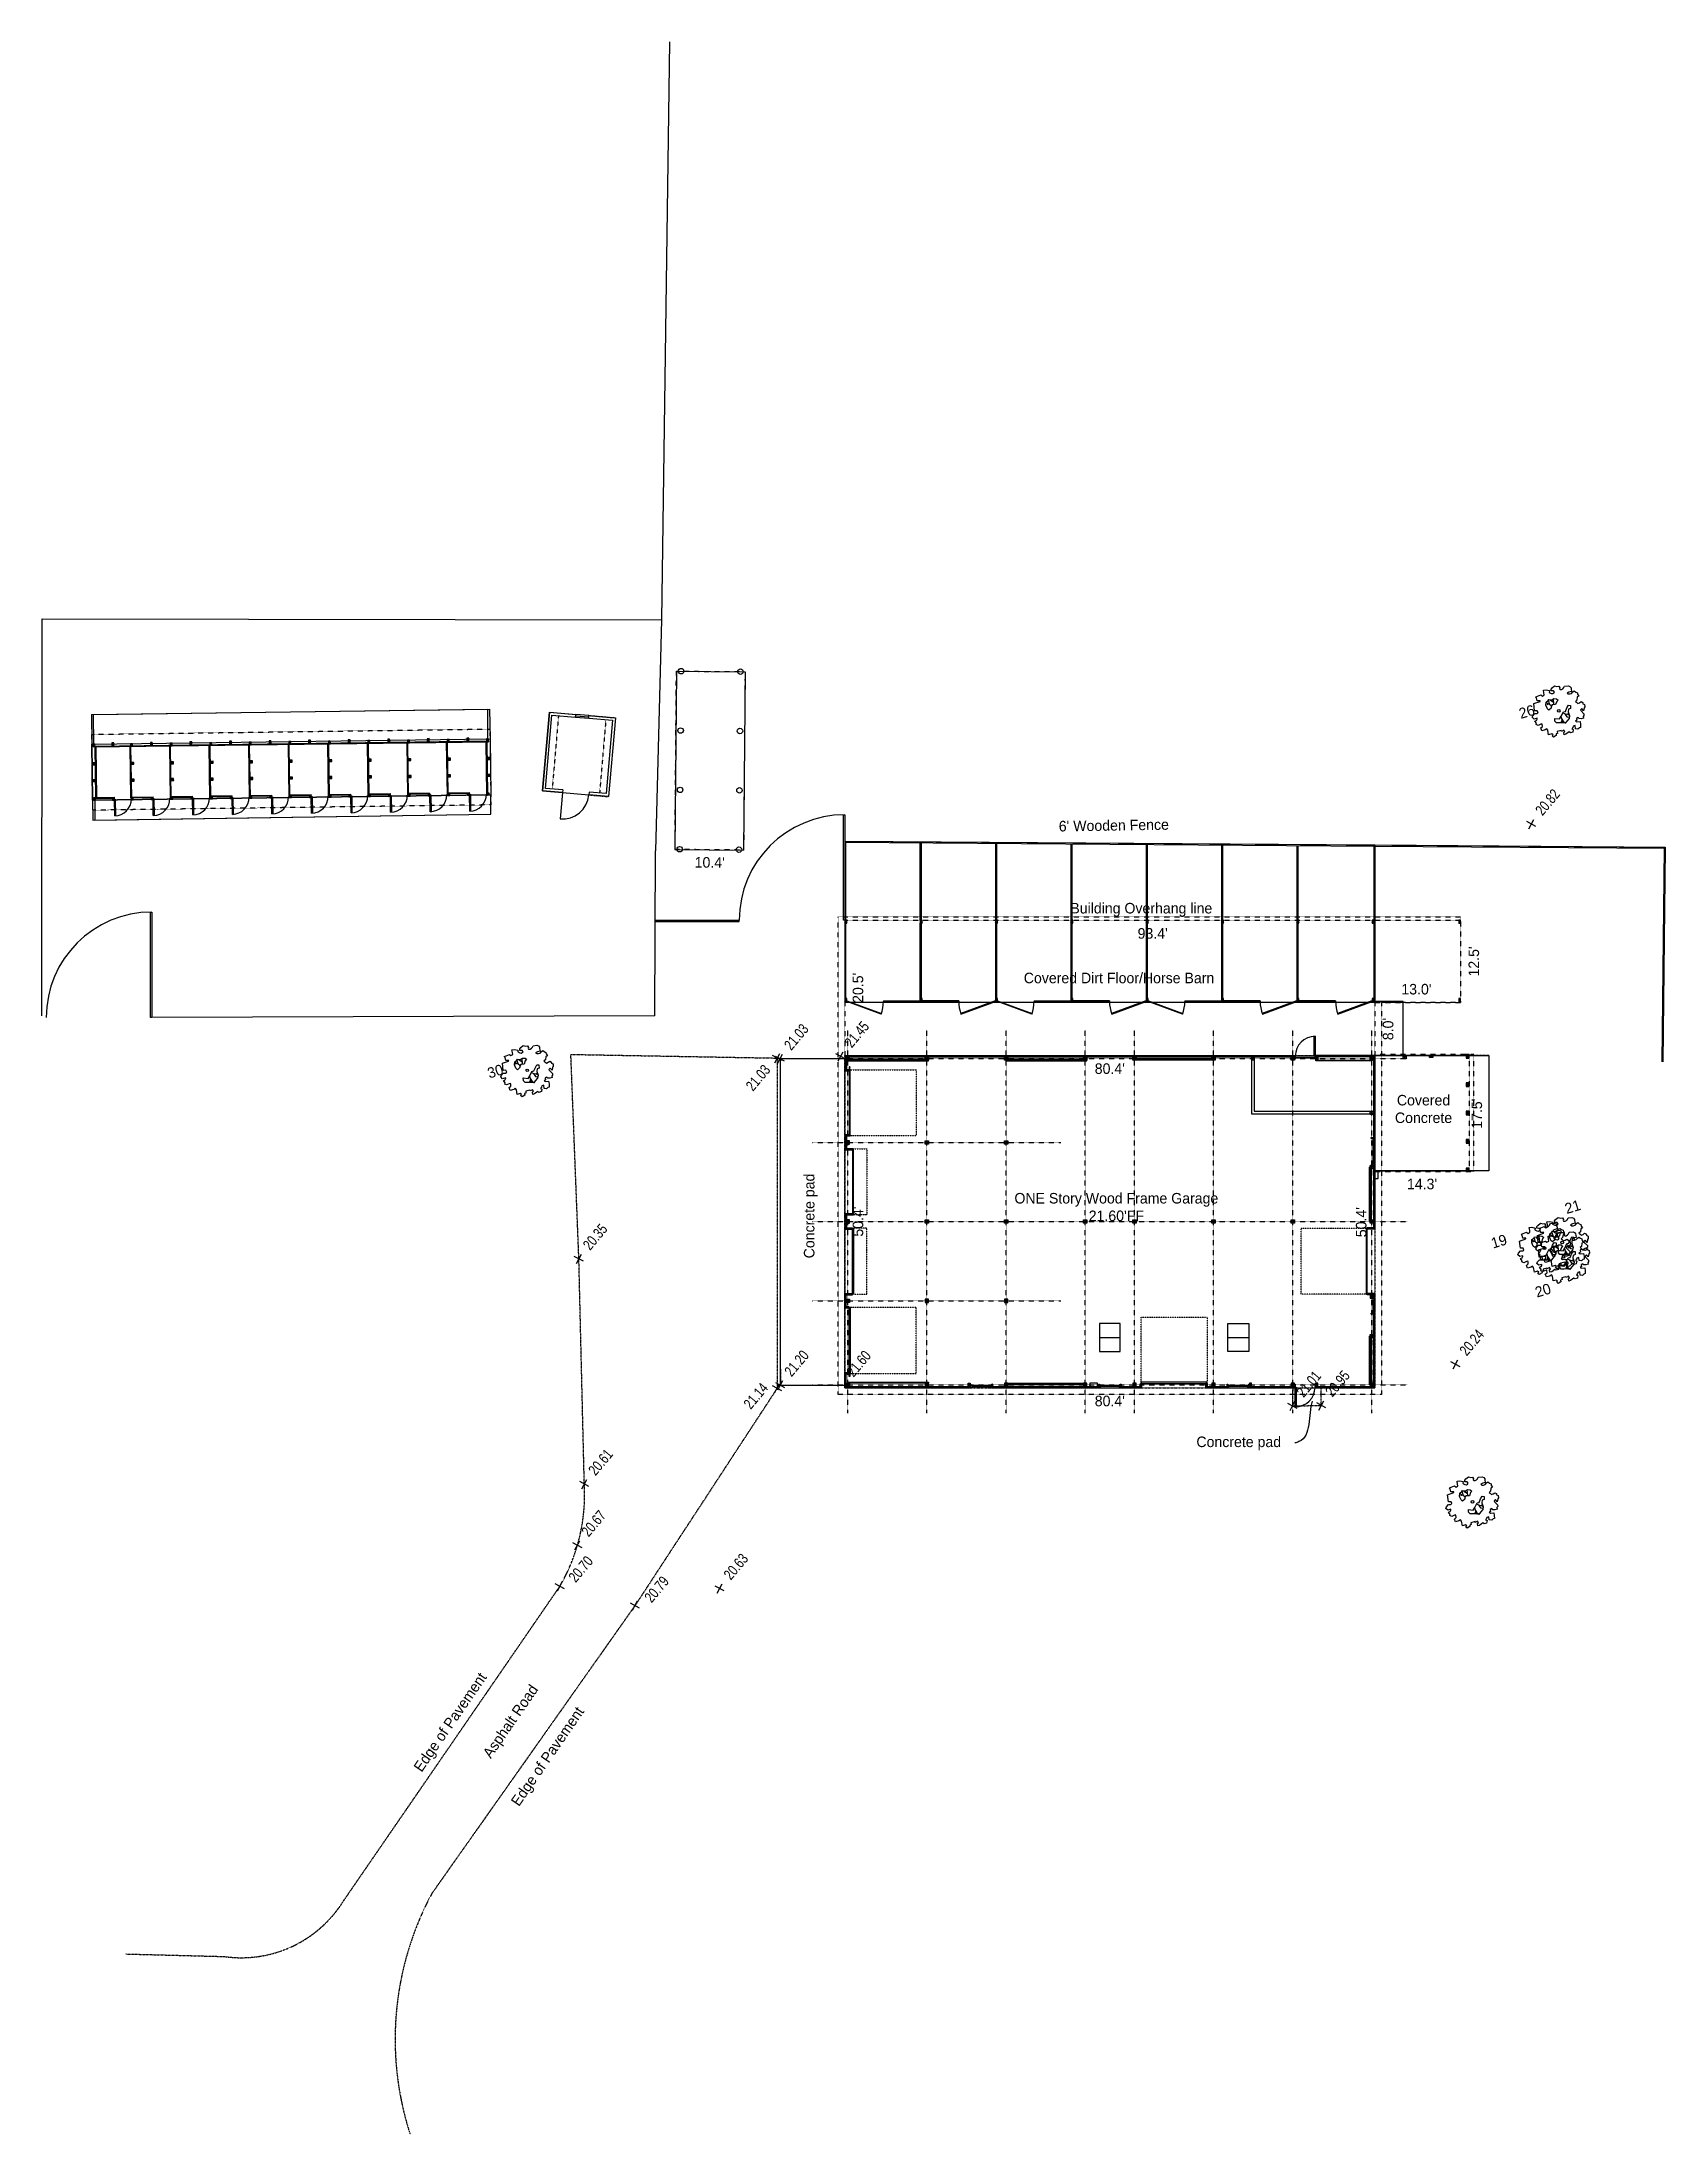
# Model space of a CAD drawing. Header units: inches. Extents: x -625442 to 34963, y -27993 to 66986.
# Drawn here: x 238 to 3192, y 27221 to 31030 of the extents above; entities that cross this region are included whole.
import ezdxf
from ezdxf.enums import TextEntityAlignment as Align

# ---------------------------------------------------------------- set-up
doc = ezdxf.new("R2010")
doc.units = ezdxf.units.IN
doc.header["$LTSCALE"] = 0.5
doc.header["$MEASUREMENT"] = 0
for name, pattern in [('DASHDOT2', [0.5, 0.25, -0.125, 0, -0.125]), ('DASHED2', [0.375, 0.25, -0.125]), ('HIDDEN2', [0.1875, 0.125, -0.0625])]:
    doc.linetypes.add(name, pattern=pattern)
for name, color, linetype in [('BUILDING', 253, 'DASHED2'), ('BUILDING OH', 80, 'HIDDEN2'), ('EDGE OF CONCRETE', 253, 'DASHED2'), ('EDGE OF PAVEMENT', 253, 'DASHED2'), ('FENCE', 7, 'FEN_LINE'), ('P-ABOVE', 201, 'HIDDEN2'), ('P-BELOW-LIGHT', 143, 'Continuous'), ('P-BELOW-MED', 145, 'Continuous'), ('P-DOOR', 51, 'Continuous'), ('P-RAILING', 60, 'Continuous'), ('P-WALL', 90, 'Continuous'), ('P-WINDOW', 213, 'Continuous'), ('SPOT ELEVATION TEXT', 252, 'Continuous'), ('ST-FRAMING', 14, 'DASHDOT2'), ('TEXT', 7, 'Continuous'), ('Trees-Anno', 43, 'Continuous'), ('TreesMARK', 46, 'Continuous')]:
    doc.layers.add(name, color=color, linetype=linetype)
doc.styles.add('BLDG', font='IC-Romans.shx', dxfattribs={"width": 0.8})
doc.styles.get("Standard").update_dxf_attribs({"font": 'Arial.ttf'})
doc.styles.add('TXT', font='IC-Romans.shx')
doc.linetypes.add('FEN_LINE', pattern='A,0.5,-0.2,[" X ",Standard,S=0.1,R=0,X=-0.1,Y=-0.05],-0.25', length=0.95)
doc.dimstyles.new('20 SCALE', dxfattribs={"dimtxt": 1.6, "dimasz": 2, "dimexe": 0.18, "dimexo": 0.0625, "dimgap": 0.04, "dimtad": 0, "dimdec": 1, "dimzin": 0, "dimdsep": 46, "dimtxsty": 'BLDG', "dimcen": 0.09, "dimaunit": 1, "dimadec": 4, "dimazin": 0, "dimtfac": 1, "dimtdec": 1, "dimtofl": 0, "dimtmove": 2, "dimatfit": 3, "dimfxl": 1, "dimtolj": 1, "dimtzin": 0, "dimarcsym": 0})

msp = doc.modelspace()

# ---------------------------------------------------------------- texts
at = {"layer": 'SPOT ELEVATION TEXT', "style": 'BLDG', "width": 0.8}
for s, p in [('20.82', (2985.47803, 29639.57236)), ('21.45', (1728.40222, 29216.99388)), ('21.03', (1618.19885, 29212.28526)), ('21.03', (1548.57523, 29137.9613)), ('20.35', (1252.12503, 28848.34523)), ('20.24', (2847.52431, 28656.22105)), ('21.20', (1618.77974, 28618.29633)), ('21.60', (1731.72529, 28617.67269)), ('21.01', (2550.83557, 28580.64157)), ('20.95', (2603.21966, 28581.47893)), ('21.14', (1544.50314, 28558.95884)), ('20.61', (1262.01294, 28438.34575)), ('20.67', (1249.46987, 28326.83174)), ('20.70', (1225.97254, 28243.74098)), ('20.63', (1508.25402, 28248.28054)), ('20.79', (1364.07421, 28206.92515))]:
    msp.add_text(s, height=19.2, rotation=49.88515044, dxfattribs=at).set_placement(p, align=Align.CENTER)
at = {"layer": 'TEXT', "char_height": 19.2, "style": 'TXT'}
for s, insert, attachment_point, rotation in [("6' Wooden Fence", (2088.40611, 29611.53851), 1, 0.92262487), ("10.4'", (1453.47046, 29545.65505), 2, 359.53791136), ('Building Overhang line', (2238.81163, 29462.33914), 2, 0), ("93.4'", (2259.50208, 29416.42024), 2, 0), ("12.5'", (2834.30208, 29355.82024), 2, 90), ("20.5'", (1713.50208, 29307.82024), 2, 90), ('Covered Dirt Floor/Horse Barn', (2198.24579, 29335.31724), 2, 0), ("13.0'", (2739.4899, 29314.93013), 2, 0), ("8.0'", (2678.30208, 29232.82024), 2, 90), ("80.4'", (2181.50208, 29170.42024), 2, 0), ('Covered \\PConcrete', (2752.45715, 29112.93262), 2, 0), ("17.5'", (2839.75256, 29078.65799), 2, 90), ('Concrete pad', (1624.74059, 28892.56686), 2, 90), ("14.3'", (2749.70208, 28960.42024), 2, 0), ("50.4'", (1713.50208, 28882.36024), 2, 90), ("ONE Story Wood Frame Garage\\P21.60'FF", (2193.40383, 28934.45326), 2, 0), ("50.4'", (2629.35768, 28881.35307), 2, 90), ("80.4'", (2181.50208, 28565.50024), 2, 0), ('Concrete pad', (2416.12961, 28491.09882), 2, 0), ('Edge of Pavement', (913.1418, 27889.88235), 1, 55.48511624), ('Asphalt Road', (1039.04182, 27914.87055), 1, 55.48511624), ('Edge of Pavement', (1090.2682, 27827.54228), 1, 55.48511624)]:
    msp.add_mtext(s, dxfattribs=dict(at, insert=insert, attachment_point=attachment_point, rotation=rotation))
at = {"layer": 'Trees-Anno', "char_height": 19.2, "attachment_point": 9, "rotation": 16.88515044, "style": 'TXT'}
for s, insert in [('26', (2956.82617, 29805.07866)), ('30', (1079.69969, 29150.62508)), ('21', (3040.33089, 28904.26852)), ('19', (2906.22235, 28841.09874)), ('20', (2986.24543, 28751.92845))]:
    msp.add_mtext(s, dxfattribs=dict(at, insert=insert))

# ---------------------------------------------------------------- blocks, each defined once
blk = doc.blocks.new('SPT10')
at = {"color": 0, "linetype": 'Continuous'}
for p, q in [((-0.35, -0.35), (0.35, 0.35)), ((0.35, -0.35), (-0.35, 0.35))]:
    blk.add_line(p, q, dxfattribs=at)
blk = doc.blocks.new('TREE11')
at = {"linetype": 'Continuous'}
for p, q in [((-0.134, 0.178), (-0.184, 0.176)), ((-0.156, 0.177), (-0.179, 0.211)), ((-0.132, 0.24), (-0.134, 0.178)), ((-0.134, 0.178), (-0.103, 0.129)), ((-0.094, 0.242), (-0.047, 0.184)), ((-0.034, 0.247), (-0.058, 0.14)), ((0.006, -0.194), (-0.03, -0.231)), ((0.008, -0.119), (0.006, -0.244)), ((0.008, -0.167), (0.027, -0.23)), ((0.027, -0.23), (0.058, -0.256)), ((0.065, -0.059), (0.113, -0.104)), ((0.096, -0.089), (0.115, -0.156)), ((0.113, -0.104), (0.17, -0.108)), ((0.115, -0.156), (0.157, -0.173)), ((0.141, -0.107), (0.163, -0.133))]:
    blk.add_line(p, q, dxfattribs=at)
for points in [[(-0.04, 0.357), (-0.015, 0.344), (0.008, 0.351), (0.028, 0.361), (0.015, 0.389), (-0.027, 0.402), (-0.019, 0.434), (0.006, 0.451), (0.063, 0.474), (0.102, 0.449), (0.138, 0.447), (0.147, 0.41), (0.136, 0.393), (0.141, 0.378), (0.17, 0.37), (0.196, 0.378), (0.22, 0.391), (0.243, 0.415), (0.313, 0.402), (0.339, 0.381), (0.35, 0.351), (0.344, 0.329), (0.34, 0.28), (0.289, 0.282), (0.248, 0.275), (0.265, 0.252), (0.293, 0.244), (0.328, 0.244), (0.361, 0.265), (0.39, 0.275), (0.412, 0.246), (0.437, 0.224), (0.433, 0.195), (0.446, 0.154), (0.413, 0.148), (0.388, 0.092), (0.354, 0.079), (0.368, 0.058), (0.388, 0.027), (0.422, 0.031), (0.457, 0.043), (0.483, 0.016), (0.474, 0.001), (0.503, -0.026), (0.494, -0.071), (0.476, -0.084), (0.45, -0.136), (0.429, -0.087), (0.398, -0.104), (0.399, -0.119), (0.44, -0.196), (0.432, -0.226), (0.411, -0.238), (0.409, -0.268), (0.363, -0.268), (0.329, -0.255), (0.315, -0.23), (0.28, -0.238), (0.276, -0.273), (0.246, -0.282), (0.266, -0.303), (0.327, -0.315), (0.32, -0.365), (0.306, -0.423), (0.28, -0.423), (0.248, -0.44), (0.207, -0.421), (0.216, -0.36), (0.179, -0.362), (0.166, -0.381), (0.14, -0.4), (0.162, -0.419), (0.138, -0.464), (0.091, -0.464), (0.072, -0.441), (0.001, -0.467), (-0.033, -0.467), (-0.028, -0.422), (-0.003, -0.413), (-0.014, -0.379), (-0.063, -0.389), (-0.062, -0.374), (-0.141, -0.37), (-0.149, -0.404), (-0.177, -0.406), (-0.18, -0.435), (-0.24, -0.45), (-0.26, -0.42), (-0.236, -0.405), (-0.254, -0.38), (-0.315, -0.38), (-0.303, -0.291), (-0.316, -0.259), (-0.349, -0.272), (-0.418, -0.27), (-0.422, -0.212), (-0.383, -0.196), (-0.372, -0.151), (-0.384, -0.142), (-0.455, -0.151), (-0.484, -0.125), (-0.473, -0.106), (-0.49, -0.053), (-0.458, -0.053), (-0.439, -0.033), (-0.432, -0.017), (-0.493, -0.016), (-0.518, 0.028), (-0.497, 0.053), (-0.45, 0.082), (-0.409, 0.069), (-0.382, 0.08), (-0.388, 0.119), (-0.437, 0.131), (-0.412, 0.266), (-0.287, 0.27), (-0.282, 0.283), (-0.337, 0.3), (-0.331, 0.357), (-0.341, 0.379), (-0.305, 0.383), (-0.238, 0.387), (-0.216, 0.358), (-0.176, 0.368), (-0.17, 0.404), (-0.164, 0.459), (-0.113, 0.45), (-0.059, 0.418), (-0.073, 0.387)], [(-0.118, 0.258), (-0.067, 0.236), (-0.022, 0.249), (0.027, 0.23), (0.047, 0.196), (0.015, 0.181), (-0.022, 0.128), (-0.087, 0.145), (-0.114, 0.117), (-0.121, 0.09), (-0.174, 0.064), (-0.194, 0.1), (-0.201, 0.17), (-0.18, 0.224), (-0.136, 0.243)], [(0.014, -0.114), (0.079, -0.044), (0.118, -0.048), (0.163, 0.008), (0.206, 0.048), (0.241, 0.034), (0.227, -0.023), (0.185, -0.025), (0.166, -0.07), (0.171, -0.149), (0.145, -0.196), (0.088, -0.232), (0.048, -0.263), (-0.004, -0.237), (-0.053, -0.224), (-0.108, -0.207), (-0.126, -0.167), (-0.115, -0.115), (-0.029, -0.154)]]:
    blk.add_lwpolyline(points, close=True, dxfattribs=at)
blk.add_circle((0, 0), 0.0248, dxfattribs=at)

# ---------------------------------------------------------------- linework, layer by layer
at = {"layer": 'BUILDING'}
for points in [[(1233.59915, 29803.43429), (1281.69489, 29799.30798)], [(1233.24615, 29658.93558), (1269.38581, 29655.83503)], [(1699.10208, 29184.82024), (1699.10208, 28579.90024)], [(1699.10208, 29184.82024), (2663.90208, 29184.82024)], [(2663.90208, 29184.82024), (2663.90208, 29031.8469)], [(2663.90208, 28987.8469), (2663.90208, 28739.63024)], [(2663.90208, 28717.63024), (2663.90208, 28579.90024)], [(1699.10208, 28579.90024), (2162.50208, 28579.90024)], [(2200.50208, 28579.90024), (2396.30206, 28579.90024)], [(2434.30206, 28579.90024), (2663.90208, 28579.90024)]]:
    msp.add_lwpolyline(points, dxfattribs=at)
at = {"layer": 'BUILDING OH'}
for points in [[(1699.10208, 29430.82024), (2819.90208, 29430.82024)], [(1699.10208, 29430.82024), (1699.10208, 29184.82024)], [(2819.90208, 29430.82024), (2819.90208, 29280.82024)], [(2663.90208, 29280.82024), (2819.90208, 29280.82024)], [(2663.90208, 29280.82024), (2663.90208, 29184.82024)], [(2663.90208, 29184.82024), (2835.50208, 29184.82024)], [(2835.50208, 29184.82024), (2835.50208, 28974.82024)], [(2663.90208, 28974.82024), (2835.50208, 28974.82024)]]:
    msp.add_lwpolyline(points, dxfattribs=at)
at = {"layer": 'EDGE OF CONCRETE'}
for points in [[(1581.88616, 28584.52468), (1699.10208, 28584.52468), (1699.10208, 29178.51362), (1581.30527, 29178.51362), (1581.88616, 28584.52468)], [(2871.50208, 29184.82024), (2835.50208, 29184.82024)], [(2871.50208, 29184.82024), (2871.50208, 28974.82024)], [(2871.50208, 28974.82024), (2835.50208, 28974.82024)], [(2514.33321, 28579.90024), (2513.94199, 28546.86992), (2566.32608, 28547.70728), (2566.4119, 28579.90024)]]:
    msp.add_lwpolyline(points, dxfattribs=at)
at = {"layer": 'EDGE OF PAVEMENT'}
msp.add_lwpolyline([(390.69341, 27549.35612), (569.8904, 27544.7417, 0.2981390383), (787.33109, 27646.58865), (1180.5917, 28218.46808, 0.1475932194), (1225.11935, 28404.57411), (1215.23144, 28814.57359), (1200.63529, 29186.60675), (1576.1916, 29179.92897), (1576.01731, 28578.97056), (1317.40146, 28183.47514), (947.93987, 27659.94626, 0.2046570886), (907.99638, 27221.43484)], format="xyb", dxfattribs=at)
at = {"layer": 'FENCE'}
for points in [[(1380.194, 31029.52583), (1365.60568, 29977.41382)], [(237.8829, 29256.95583), (238.34427, 29979.35082), (1365.60568, 29977.41382), (1354.85345, 29556.83417)], [(1392.74543, 29884.153), (1390.12752, 29559.55832)], [(1392.74543, 29884.153), (1517.66356, 29883.14552)], [(1517.66356, 29883.14552), (1515.04566, 29558.55084)], [(328.20398, 29805.0915), (1052.83207, 29814.80014)], [(328.20398, 29805.0915), (328.92742, 29751.09635)], [(332.67708, 29751.14659), (331.95365, 29805.14174), (1049.11278, 29814.75031), (1049.11278, 29760.74546)], [(1052.83207, 29814.80014), (1053.5555, 29760.80499)], [(1161.59125, 29809.61211), (1149.28217, 29666.13917)], [(1161.59125, 29809.61211), (1210.62905, 29805.40498)], [(1281.69489, 29799.30798), (1269.38581, 29655.83503)], [(328.92742, 29751.09635), (1053.5555, 29760.80499)], [(328.92742, 29751.09635), (330.2942, 29649.08272)], [(1053.5555, 29760.80499), (1054.92229, 29658.79136)], [(1149.28217, 29666.13917), (1185.42183, 29663.03861)], [(330.2942, 29649.08272), (1054.92229, 29658.79136)], [(330.2942, 29649.08272), (330.68456, 29612.88554), (1054.70417, 29624.06269), (1054.92229, 29658.79136)], [(334.04356, 29649.15574), (334.52872, 29612.94489), (1054.70417, 29624.06269)], [(1353.62742, 29256.94758), (1354.85345, 29556.83417)], [(1390.12752, 29559.55832), (1515.04566, 29558.55084)], [(1699.10208, 29574.82024), (3192.14485, 29564.01366)], [(1699.10208, 29574.82024), (1699.10208, 29430.82024)], [(2663.90208, 29280.82024), (2663.90208, 29567.83706)], [(3192.14485, 29564.01366), (3188.10602, 29172.856)], [(1353.62742, 29256.94758), (437.89051, 29253.798)], [(1698.10208, 29183.82024), (2662.90208, 29183.82024)]]:
    msp.add_lwpolyline(points, dxfattribs=at)
at = {"layer": 'P-ABOVE'}
for p, q in [((1178.10163, 29803.17726), (1166.64735, 29669.66771)), ((1264.32971, 29795.77943), (1252.87543, 29662.26988)), ((1704.60208, 28533.7288), (1704.60208, 29230.99168)), ((1848.60208, 28533.7288), (1848.60208, 29230.99168)), ((1992.60208, 28533.7288), (1992.60208, 29230.99168)), ((2136.60208, 28533.7288), (2136.60208, 29230.99168)), ((2226.40208, 28533.7288), (2226.40208, 29230.99168)), ((2370.40208, 28533.7288), (2370.40208, 29230.99168)), ((2514.40208, 28533.7288), (2514.40208, 29230.99168)), ((2658.40208, 28533.7288), (2658.40208, 29230.99168)), ((1640.20367, 29179.32024), (2722.80048, 29179.32024)), ((1640.20367, 29026.34024), (2092.58623, 29026.34024)), ((1640.20367, 28882.36024), (2722.80048, 28882.36024)), ((1640.20367, 28738.38024), (2092.58623, 28738.38024)), ((1640.20367, 28585.40024), (2722.80048, 28585.40024))]:
    msp.add_line(p, q, dxfattribs=at)
for points in [[(1392.74543, 29884.153), (1517.66356, 29883.14552), (1515.04566, 29558.55084), (1390.12752, 29559.55832)], [(328.68627, 29769.09473), (1053.31436, 29778.80337), (1055.16343, 29640.79297), (330.53535, 29631.08433)], [(1687.10208, 29436.82024), (2819.90208, 29436.82024), (2819.90208, 29280.82024), (2675.90208, 29280.82024), (2675.90208, 28567.90024), (1687.10208, 28567.90024)]]:
    msp.add_lwpolyline(points, close=True, dxfattribs=at)
msp.add_lwpolyline([(2663.90208, 28973.32024), (2843.90208, 28973.32024), (2843.90208, 29186.32024), (2663.90208, 29186.32024)], dxfattribs=at)
at = {"layer": 'P-BELOW-LIGHT'}
for p, q in [((1209.25959, 29800.5041), (1233.17175, 29798.45259)), ((1233.59915, 29803.43429), (1209.68699, 29805.4858)), ((330.92724, 29751.12314), (334.47381, 29747.67035)), ((334.42692, 29751.17003), (330.97413, 29747.62346)), ((330.99422, 29746.12359), (330.97413, 29747.62346)), ((330.99422, 29746.12359), (1050.92961, 29755.76936)), ((334.47381, 29747.67035), (1050.90951, 29757.26922)), ((334.49391, 29746.17048), (335.72642, 29654.17874)), ((335.99377, 29746.19058), (337.22629, 29654.19883)), ((365.14737, 29753.58181), (368.72074, 29748.12919)), ((368.64705, 29753.6287), (365.22105, 29748.0823)), ((397.98821, 29747.02118), (399.24082, 29653.52958)), ((399.42109, 29752.04083), (402.96766, 29748.58803)), ((402.92077, 29752.08772), (399.46798, 29748.54115)), ((399.48807, 29747.04128), (400.74068, 29653.54967)), ((435.39106, 29754.52294), (438.96443, 29749.07032)), ((438.89075, 29754.56983), (435.46475, 29749.02343)), ((469.98175, 29747.98576), (471.28125, 29650.99447)), ((471.41463, 29753.00541), (474.9612, 29749.55261)), ((474.91431, 29753.0523), (471.46152, 29749.50572)), ((471.48161, 29748.00586), (472.78111, 29651.01456)), ((507.3846, 29755.48752), (510.95797, 29750.0349)), ((510.88429, 29755.53441), (507.45829, 29749.98801)), ((541.97529, 29748.95034), (543.27478, 29651.95904)), ((543.40817, 29753.96998), (546.95474, 29750.51719)), ((546.90785, 29754.01687), (543.45506, 29750.4703)), ((543.47515, 29748.97043), (544.77465, 29651.97914)), ((579.37814, 29756.45209), (582.95151, 29750.99948)), ((582.87783, 29756.49898), (579.45182, 29750.95259)), ((613.96882, 29749.91491), (615.26832, 29652.92362)), ((615.4017, 29754.93456), (618.94828, 29751.48176)), ((618.90139, 29754.98145), (615.44859, 29751.43487)), ((615.46869, 29749.93501), (616.76819, 29652.94371)), ((651.37168, 29757.41667), (654.94505, 29751.96405)), ((654.87137, 29757.46356), (651.44536, 29751.91716)), ((685.96236, 29750.87949), (687.26186, 29653.8882)), ((687.39524, 29755.89914), (690.94182, 29752.44634)), ((690.89493, 29755.94603), (687.44213, 29752.39945)), ((687.46223, 29750.89959), (688.76173, 29653.90829)), ((723.36522, 29758.38125), (726.93859, 29752.92863)), ((726.8649, 29758.42813), (723.4389, 29752.88174)), ((757.9559, 29751.84407), (759.2554, 29654.85277)), ((759.38878, 29756.86371), (762.93536, 29753.41092)), ((762.88847, 29756.9106), (759.43567, 29753.36403)), ((759.45577, 29751.86416), (760.75526, 29654.87287)), ((795.35876, 29759.34582), (798.93213, 29753.8932)), ((798.85844, 29759.39271), (795.43244, 29753.84632)), ((829.94944, 29752.80864), (831.24894, 29655.81735)), ((831.38232, 29757.82829), (834.9289, 29754.37549)), ((834.88201, 29757.87518), (831.42921, 29754.3286)), ((831.4493, 29752.82874), (832.7488, 29655.83744)), ((867.3523, 29760.3104), (870.92566, 29754.85778)), ((870.85198, 29760.35729), (867.42598, 29754.81089)), ((901.94298, 29753.77322), (903.24248, 29656.78192)), ((903.37586, 29758.79287), (906.92243, 29755.34007)), ((906.87554, 29758.83976), (903.42275, 29755.29318)), ((903.44284, 29753.79331), (904.74234, 29656.80202)), ((939.34583, 29761.27497), (942.9192, 29755.82236)), ((942.84552, 29761.32186), (939.41952, 29755.77547)), ((973.93652, 29754.7378), (975.23602, 29657.7465)), ((975.3694, 29759.75744), (978.91597, 29756.30465)), ((978.86908, 29759.80433), (975.41629, 29756.25776)), ((975.43638, 29754.75789), (976.73588, 29657.7666)), ((1011.33937, 29762.23955), (1014.91274, 29756.78693)), ((1014.83906, 29762.28644), (1011.41306, 29756.74004)), ((1045.93005, 29755.70237), (1047.22955, 29658.71108)), ((1047.36294, 29760.72202), (1050.90951, 29757.26922)), ((1050.86262, 29760.76891), (1047.40982, 29757.22233)), ((1047.42992, 29755.72247), (1048.72942, 29658.73117)), ((1050.90951, 29757.26922), (1050.92961, 29755.76936)), ((329.38291, 29717.0994), (334.92931, 29713.6734)), ((329.4298, 29713.59972), (334.88242, 29717.17308)), ((399.87658, 29718.04388), (405.42298, 29714.61788)), ((399.92347, 29714.5442), (405.37609, 29718.11757)), ((471.87012, 29719.00846), (477.41652, 29715.58246)), ((471.91701, 29715.50877), (477.36963, 29719.08214)), ((543.86366, 29719.97304), (549.41006, 29716.54703)), ((543.91055, 29716.47335), (549.36317, 29720.04672)), ((615.8572, 29720.93761), (621.40359, 29717.51161)), ((615.90409, 29717.43793), (621.35671, 29721.01129)), ((687.85074, 29721.90219), (693.39713, 29718.47618)), ((687.89763, 29718.4025), (693.35024, 29721.97587)), ((759.84428, 29722.86676), (765.39067, 29719.44076)), ((759.89117, 29719.36708), (765.34378, 29722.94045)), ((831.83781, 29723.83134), (837.38421, 29720.40534)), ((831.8847, 29720.33165), (837.33732, 29723.90502)), ((903.83135, 29724.79592), (909.37775, 29721.36991)), ((903.87824, 29721.29623), (909.33086, 29724.8696)), ((975.82489, 29725.76049), (981.37129, 29722.33449)), ((975.87178, 29722.26081), (981.3244, 29725.83418)), ((1047.81843, 29726.72507), (1053.36483, 29723.29907)), ((1047.86532, 29723.22538), (1053.31794, 29726.79875)), ((329.79152, 29686.60214), (335.33791, 29683.17614)), ((329.8384, 29683.10245), (335.29102, 29686.67582)), ((400.28519, 29687.54662), (405.83158, 29684.12062)), ((400.33208, 29684.04693), (405.7847, 29687.6203)), ((472.27873, 29688.5112), (477.82512, 29685.08519)), ((472.32562, 29685.01151), (477.77823, 29688.58488)), ((544.27227, 29689.47577), (549.81866, 29686.04977)), ((544.31915, 29685.97609), (549.77177, 29689.54946)), ((616.2658, 29690.44035), (621.8122, 29687.01435)), ((616.31269, 29686.94066), (621.76531, 29690.51403)), ((688.25934, 29691.40493), (693.80574, 29687.97892)), ((688.30623, 29687.90524), (693.75885, 29691.47861)), ((760.25288, 29692.3695), (765.79928, 29688.9435)), ((760.29977, 29688.86982), (765.75239, 29692.44318)), ((832.24642, 29693.33408), (837.79282, 29689.90807)), ((832.29331, 29689.83439), (837.74593, 29693.40776)), ((904.23996, 29694.29865), (909.78635, 29690.87265)), ((904.28685, 29690.79897), (909.73946, 29694.37234)), ((976.2335, 29695.26323), (981.77989, 29691.83723)), ((976.28039, 29691.76354), (981.733, 29695.33691)), ((1048.22704, 29696.22781), (1053.77343, 29692.8018)), ((1048.27392, 29692.72812), (1053.72654, 29696.30149)), ((332.22674, 29654.13185), (369.97335, 29654.63758)), ((332.24683, 29652.63198), (332.22674, 29654.13185)), ((332.24683, 29652.63198), (369.99344, 29653.13772)), ((332.24683, 29652.63198), (335.79341, 29649.17919)), ((335.74652, 29652.67887), (332.29372, 29649.1323)), ((366.49376, 29653.09083), (370.04033, 29649.63803)), ((369.99344, 29653.13772), (366.54065, 29649.59114)), ((369.99344, 29653.13772), (369.97335, 29654.63758)), ((399.24082, 29653.52958), (400.74068, 29653.54967)), ((400.72059, 29655.04954), (440.21704, 29655.57871)), ((400.74068, 29653.54967), (440.23714, 29654.07885)), ((400.74068, 29653.54967), (404.28726, 29650.09687)), ((404.24037, 29653.59656), (400.78757, 29650.04998)), ((436.73745, 29654.03196), (440.28403, 29650.57916)), ((440.23714, 29654.07885), (436.78434, 29650.53227)), ((440.23714, 29654.07885), (440.21704, 29655.57871)), ((471.28125, 29650.99447), (472.78111, 29651.01456)), ((472.71413, 29656.01411), (512.21058, 29656.54329)), ((472.73422, 29654.51425), (512.23068, 29655.04342)), ((472.73422, 29654.51425), (476.2808, 29651.06145)), ((476.23391, 29654.56114), (472.78111, 29651.01456)), ((508.73099, 29654.99654), (512.27757, 29651.54374)), ((512.23068, 29655.04342), (508.77788, 29651.49685)), ((512.23068, 29655.04342), (512.21058, 29656.54329)), ((543.27478, 29651.95904), (544.77465, 29651.97914)), ((544.70766, 29656.97869), (584.20412, 29657.50787)), ((544.72776, 29655.47882), (584.22422, 29656.008)), ((544.72776, 29655.47882), (548.27434, 29652.02603)), ((548.22745, 29655.52571), (544.77465, 29651.97914)), ((580.72453, 29655.96111), (584.2711, 29652.50832)), ((584.22422, 29656.008), (580.77142, 29652.46143)), ((584.22422, 29656.008), (584.20412, 29657.50787)), ((615.26832, 29652.92362), (616.76819, 29652.94371)), ((616.7012, 29657.94327), (656.19766, 29658.47244)), ((616.7213, 29656.4434), (656.21775, 29656.97258)), ((616.7213, 29656.4434), (620.26787, 29652.9906)), ((620.22098, 29656.49029), (616.76819, 29652.94371)), ((652.71807, 29656.92569), (656.26464, 29653.47289)), ((656.21775, 29656.97258), (652.76496, 29653.426)), ((656.21775, 29656.97258), (656.19766, 29658.47244)), ((687.26186, 29653.8882), (688.76173, 29653.90829)), ((688.69474, 29658.90784), (728.1912, 29659.43702)), ((688.71484, 29657.40798), (728.21129, 29657.93715)), ((688.71484, 29657.40798), (692.26141, 29653.95518)), ((692.21452, 29657.45487), (688.76173, 29653.90829)), ((724.71161, 29657.89026), (728.25818, 29654.43747)), ((728.21129, 29657.93715), (724.7585, 29654.39058)), ((728.21129, 29657.93715), (728.1912, 29659.43702)), ((759.2554, 29654.85277), (760.75526, 29654.87287)), ((760.68828, 29659.87242), (800.18474, 29660.4016)), ((760.70838, 29658.37255), (800.20483, 29658.90173)), ((760.70838, 29658.37255), (764.25495, 29654.91976)), ((764.20806, 29658.41944), (760.75526, 29654.87287)), ((796.70515, 29658.85484), (800.25172, 29655.40204)), ((800.20483, 29658.90173), (796.75203, 29655.35516)), ((800.20483, 29658.90173), (800.18474, 29660.4016)), ((831.24894, 29655.81735), (832.7488, 29655.83744)), ((832.68182, 29660.83699), (872.17827, 29661.36617)), ((832.70191, 29659.33713), (872.19837, 29659.86631)), ((832.70191, 29659.33713), (836.24849, 29655.88433)), ((836.2016, 29659.38402), (832.7488, 29655.83744)), ((868.69868, 29659.81942), (872.24526, 29656.36662)), ((872.19837, 29659.86631), (868.74557, 29656.31973)), ((872.19837, 29659.86631), (872.17827, 29661.36617)), ((903.24248, 29656.78192), (904.74234, 29656.80202)), ((904.67536, 29661.80157), (944.17181, 29662.33075)), ((904.69545, 29660.30171), (944.19191, 29660.83088)), ((904.69545, 29660.30171), (908.24203, 29656.84891)), ((908.19514, 29660.34859), (904.74234, 29656.80202)), ((940.69222, 29660.78399), (944.2388, 29657.3312)), ((944.19191, 29660.83088), (940.73911, 29657.28431)), ((944.19191, 29660.83088), (944.17181, 29662.33075)), ((975.23602, 29657.7465), (976.73588, 29657.7666)), ((976.6689, 29662.76615), (1016.16535, 29663.29532)), ((976.68899, 29661.26628), (1016.18545, 29661.79546)), ((976.68899, 29661.26628), (980.23557, 29657.81349)), ((980.18868, 29661.31317), (976.73588, 29657.7666)), ((1012.68576, 29661.74857), (1016.23234, 29658.29577)), ((1016.18545, 29661.79546), (1012.73265, 29658.24888)), ((1016.18545, 29661.79546), (1016.16535, 29663.29532)), ((1047.22955, 29658.71108), (1048.72942, 29658.73117)), ((1048.68253, 29662.23086), (1052.2291, 29658.77806)), ((1052.18222, 29662.27775), (1048.72942, 29658.73117)), ((1185.42183, 29663.03861), (1233.24615, 29658.93558)), ((1699.10208, 29574.82024), (2663.90208, 29567.83706)), ((2663.90208, 29567.83706), (3192.14485, 29564.01366)), ((1699.10208, 29425.32024), (1702.60208, 29430.82024)), ((1699.10208, 29430.82024), (1702.60208, 29425.32024)), ((1836.24493, 29425.32024), (1839.74493, 29430.82024)), ((1836.24493, 29430.82024), (1839.74493, 29425.32024)), ((1973.38779, 29425.32024), (1976.88779, 29430.82024)), ((1973.38779, 29430.82024), (1976.88779, 29425.32024)), ((2110.53065, 29425.32024), (2114.03065, 29430.82024)), ((2110.53065, 29430.82024), (2114.03065, 29425.32024)), ((2247.6735, 29425.32024), (2251.1735, 29430.82024)), ((2247.6735, 29430.82024), (2251.1735, 29425.32024)), ((2384.81636, 29425.32024), (2388.31636, 29430.82024)), ((2384.81636, 29430.82024), (2388.31636, 29425.32024)), ((2521.95922, 29425.32024), (2525.45922, 29430.82024)), ((2521.95922, 29430.82024), (2525.45922, 29425.32024)), ((2659.10208, 29425.32024), (2662.60208, 29430.82024)), ((2659.10208, 29430.82024), (2662.60208, 29425.32024)), ((2816.40208, 29425.32024), (2819.90208, 29430.82024)), ((2816.40208, 29430.82024), (2819.90208, 29425.32024)), ((1699.10208, 29282.82024), (1702.60208, 29288.32024)), ((1699.10208, 29288.32024), (1702.60208, 29282.82024)), ((1836.24493, 29282.82024), (1839.74493, 29288.32024)), ((1836.24493, 29288.32024), (1839.74493, 29282.82024)), ((1973.38779, 29282.82024), (1976.88779, 29288.32024)), ((1973.38779, 29288.32024), (1976.88779, 29282.82024)), ((2110.53065, 29282.82024), (2114.03065, 29288.32024)), ((2110.53065, 29288.32024), (2114.03065, 29282.82024)), ((2247.6735, 29282.82024), (2251.1735, 29288.32024)), ((2247.6735, 29288.32024), (2251.1735, 29282.82024)), ((2384.81636, 29282.82024), (2388.31636, 29288.32024)), ((2384.81636, 29288.32024), (2388.31636, 29282.82024)), ((2521.95922, 29282.82024), (2525.45922, 29288.32024)), ((2521.95922, 29288.32024), (2525.45922, 29282.82024)), ((2659.10208, 29282.82024), (2662.60208, 29288.32024)), ((2659.10208, 29288.32024), (2662.60208, 29282.82024)), ((2816.40208, 29282.82024), (2819.90208, 29288.32024)), ((2816.40208, 29288.32024), (2819.90208, 29282.82024)), ((2663.90208, 29280.82024), (1699.10208, 29280.82024)), ((2519.00208, 29180.82024), (2555.00208, 29180.82024)), ((2830.00208, 29186.32024), (2835.50208, 29184.82024)), ((2835.50208, 29186.32024), (2830.00208, 29184.82024)), ((2830.00208, 29184.82024), (2835.50208, 29181.32024)), ((2835.50208, 29184.82024), (2830.00208, 29181.32024)), ((2830.00208, 29181.32024), (2835.50208, 29179.82024)), ((2835.50208, 29181.32024), (2830.00208, 29179.82024)), ((2830.00208, 29134.69524), (2835.50208, 29133.19524)), ((2835.50208, 29134.69524), (2830.00208, 29133.19524)), ((2830.00208, 29133.19524), (2835.50208, 29129.69524)), ((2835.50208, 29133.19524), (2830.00208, 29129.69524)), ((2830.00208, 29129.69524), (2835.50208, 29128.19524)), ((2835.50208, 29129.69524), (2830.00208, 29128.19524)), ((2830.00208, 29083.07024), (2835.50208, 29081.57024)), ((2835.50208, 29083.07024), (2830.00208, 29081.57024)), ((2830.00208, 29081.57024), (2835.50208, 29078.07024)), ((2835.50208, 29081.57024), (2830.00208, 29078.07024)), ((2830.00208, 29078.07024), (2835.50208, 29076.57024)), ((2835.50208, 29078.07024), (2830.00208, 29076.57024)), ((2830.00208, 29031.44524), (2835.50208, 29029.94524)), ((2835.50208, 29031.44524), (2830.00208, 29029.94524)), ((2830.00208, 29029.94524), (2835.50208, 29026.44524)), ((2835.50208, 29029.94524), (2830.00208, 29026.44524)), ((2830.00208, 29026.44524), (2835.50208, 29024.94524)), ((2835.50208, 29026.44524), (2830.00208, 29024.94524)), ((2830.00208, 28979.82024), (2835.50208, 28978.32024)), ((2835.50208, 28979.82024), (2830.00208, 28978.32024)), ((2830.00208, 28978.32024), (2835.50208, 28974.82024)), ((2835.50208, 28978.32024), (2830.00208, 28974.82024)), ((2830.00208, 28974.82024), (2835.50208, 28973.32024)), ((2835.50208, 28974.82024), (2830.00208, 28973.32024)), ((2162.50208, 28671.26049), (2200.50208, 28671.26049)), ((2396.30206, 28671.26049), (2434.30206, 28671.26049))]:
    msp.add_line(p, q, dxfattribs=at)
for points in [[(328.92742, 29751.09635), (1053.5555, 29760.80499), (1054.92229, 29658.79136), (330.2942, 29649.08272)], [(371.51675, 29651.40797), (371.92871, 29620.66073), (370.42884, 29620.64063), (370.01689, 29651.38787)], [(441.76045, 29652.3491), (442.1724, 29621.60186), (440.67254, 29621.58176), (440.26058, 29652.32901)], [(513.75399, 29653.31368), (514.16594, 29622.56644), (512.66608, 29622.54634), (512.25412, 29653.29358)], [(585.74753, 29654.27825), (586.15948, 29623.53101), (584.65961, 29623.51092), (584.24766, 29654.25816)], [(657.74106, 29655.24283), (658.15302, 29624.49559), (656.65315, 29624.47549), (656.2412, 29655.22273)], [(729.7346, 29656.20741), (730.14656, 29625.46017), (728.64669, 29625.44007), (728.23474, 29656.18731)], [(801.72814, 29657.17198), (802.1401, 29626.42474), (800.64023, 29626.40465), (800.22828, 29657.15189)], [(873.72168, 29658.13656), (874.13363, 29627.38932), (872.63377, 29627.36922), (872.22181, 29658.11646)], [(945.71522, 29659.10114), (946.12717, 29628.35389), (944.62731, 29628.3338), (944.21535, 29659.08104)], [(1017.70876, 29660.06571), (1018.12071, 29629.31847), (1016.62085, 29629.29838), (1016.20889, 29660.04562)], [(1699.09474, 29430.83177), (1697.09474, 29430.83167), (1697.09474, 29622.82014), (1699.09474, 29622.82024)], [(437.88317, 29253.80953), (435.88317, 29253.80943), (435.88317, 29445.7979), (437.88317, 29445.798)], [(2162.50208, 28645.76049), (2200.50208, 28645.76049), (2200.50208, 28696.76049), (2162.50208, 28696.76049)], [(2434.30206, 28645.76049), (2396.30206, 28645.76049), (2396.30206, 28696.76049), (2434.30206, 28696.76049)]]:
    msp.add_lwpolyline(points, close=True, dxfattribs=at)
for points in [[(1699.10208, 29178.51362), (1581.30527, 29178.51362), (1581.30527, 28584.52468), (1699.10208, 28584.52468)], [(2663.90208, 29184.82024), (2871.50208, 29184.82024), (2871.50208, 28974.82024), (2663.90208, 28974.82024)]]:
    msp.add_lwpolyline(points, dxfattribs=at)
for centre, radius, start, end in [((370.01689, 29651.38787), 30.75, 270.76760847, 0.76760847), ((440.26058, 29652.32901), 30.75, 270.76760847, 0.76760847), ((512.25412, 29653.29358), 30.75, 270.76760847, 0.76760847), ((584.24766, 29654.25816), 30.75, 270.76760847, 0.76760847), ((656.2412, 29655.22273), 30.75, 270.76760847, 0.76760847), ((728.23474, 29656.18731), 30.75, 270.76760847, 0.76760847), ((800.22828, 29657.15189), 30.75, 270.76760847, 0.76760847), ((872.22181, 29658.11646), 30.75, 270.76760847, 0.76760847), ((944.21535, 29659.08104), 30.75, 270.76760847, 0.76760847), ((1016.20889, 29660.04562), 30.75, 270.76760847, 0.76760847), ((1699.09474, 29430.82024), 192, 90.00000015, 180), ((437.88317, 29253.798), 192, 90.00000015, 180)]:
    msp.add_arc(centre, radius, start, end, dxfattribs=at)
at = {"layer": 'P-BELOW-MED'}
for p, q in [((1700.10208, 29183.82024), (2517.40208, 29183.82024)), ((1701.60208, 29182.32024), (2517.40208, 29182.32024)), ((2440.60208, 29182.32024), (2444.20208, 29176.32024)), ((2444.20208, 29182.32024), (2440.60208, 29176.32024)), ((2517.40208, 29182.32024), (2517.40208, 29184.82024)), ((2517.40208, 29183.57024), (2519.00208, 29178.07024)), ((2519.00208, 29183.57024), (2517.40208, 29178.07024)), ((2555.00208, 29183.57024), (2556.60208, 29178.07024)), ((2556.60208, 29183.57024), (2555.00208, 29178.07024)), ((2556.60208, 29182.32024), (2556.60208, 29184.82024)), ((2662.90208, 29183.82024), (2556.60208, 29183.82024)), ((2661.40208, 29182.32024), (2556.60208, 29182.32024)), ((2556.60208, 29182.32024), (2560.20208, 29176.32024)), ((2560.20208, 29182.32024), (2556.60208, 29176.32024)), ((1707.10208, 29164.20524), (1708.60208, 29158.70524)), ((1708.60208, 29164.20524), (1707.10208, 29158.70524)), ((1707.10208, 29156.82024), (1707.10208, 29159.32024)), ((1707.10208, 29040.09024), (1707.10208, 29037.59024)), ((2662.90208, 29033.8469), (2657.40208, 29035.3469)), ((2662.90208, 29035.3469), (2657.40208, 29033.8469)), ((2659.90208, 29031.8469), (2659.90208, 28987.8469)), ((2663.90208, 29031.8469), (2663.90208, 28987.8469)), ((1713.10208, 29013.09024), (1713.10208, 29015.59024)), ((2662.90208, 28984.3469), (2657.40208, 28985.8469)), ((2662.90208, 28985.8469), (2657.40208, 28984.3469)), ((1713.10208, 28893.86024), (1713.10208, 28896.36024)), ((1713.10208, 28868.36024), (1713.10208, 28870.86024)), ((1713.10208, 28870.86024), (1713.10208, 28868.36024)), ((1713.10208, 28870.86024), (1713.10208, 28868.36024)), ((2649.90208, 28868.36024), (2649.90208, 28870.86024)), ((2649.90208, 28870.86024), (2649.90208, 28868.36024)), ((2649.90208, 28870.86024), (2649.90208, 28868.36024)), ((1713.10208, 28751.63024), (1713.10208, 28749.13024)), ((2649.90208, 28751.63024), (2649.90208, 28749.13024)), ((1707.10208, 28724.63024), (1707.10208, 28727.13024)), ((2662.90208, 28741.63024), (2657.40208, 28743.13024)), ((2662.90208, 28743.13024), (2657.40208, 28741.63024)), ((2662.90208, 28714.13024), (2657.40208, 28715.63024)), ((2662.90208, 28715.63024), (2657.40208, 28714.13024)), ((2659.90208, 28739.63024), (2659.90208, 28717.63024)), ((2663.90208, 28739.63024), (2663.90208, 28717.63024)), ((1707.10208, 28607.90024), (1707.10208, 28605.40024)), ((1707.10208, 28600.51524), (1708.60208, 28606.01524)), ((1708.60208, 28600.51524), (1707.10208, 28606.01524)), ((1700.10208, 28580.90024), (1928.70209, 28580.90024)), ((1701.60208, 28582.40024), (1928.70209, 28582.40024)), ((1927.20209, 28582.40024), (1923.60209, 28588.40024)), ((1923.60209, 28582.40024), (1927.20209, 28588.40024)), ((1928.70209, 28580.90024), (1927.20209, 28586.40024)), ((1927.20209, 28580.90024), (1928.70209, 28586.40024)), ((1930.70209, 28583.90024), (1964.70209, 28583.90024)), ((1968.20209, 28580.90024), (1966.70209, 28586.40024)), ((1966.70209, 28580.90024), (1968.20209, 28586.40024)), ((1966.70209, 28580.90024), (2162.50208, 28580.90024)), ((1968.20209, 28582.40024), (2161.00208, 28582.40024)), ((2161.00208, 28580.90024), (2162.50208, 28586.40024)), ((2162.50208, 28580.90024), (2161.00208, 28586.40024)), ((2198.50208, 28583.90024), (2164.50208, 28583.90024)), ((2164.50208, 28579.90024), (2198.50208, 28579.90024)), ((2200.50208, 28580.90024), (2202.00208, 28586.40024)), ((2202.00208, 28580.90024), (2200.50208, 28586.40024)), ((2200.50208, 28580.90024), (2238.78708, 28580.90024)), ((2202.00208, 28582.40024), (2237.28708, 28582.40024)), ((2239.78708, 28587.90024), (2237.28708, 28587.90024)), ((2359.01707, 28587.90024), (2356.51707, 28587.90024)), ((2394.80206, 28580.90024), (2396.30206, 28586.40024)), ((2396.30206, 28580.90024), (2394.80206, 28586.40024)), ((2432.30206, 28583.90024), (2398.30206, 28583.90024)), ((2398.30206, 28579.90024), (2432.30206, 28579.90024)), ((2434.30206, 28580.90024), (2435.80206, 28586.40024)), ((2435.80206, 28580.90024), (2434.30206, 28586.40024)), ((2435.80206, 28582.40024), (2439.40206, 28588.40024)), ((2439.40206, 28582.40024), (2435.80206, 28588.40024)), ((2517.40208, 28581.15024), (2519.00208, 28586.65024)), ((2519.00208, 28581.15024), (2517.40208, 28586.65024)), ((2517.40208, 28582.40024), (2517.40208, 28579.90024)), ((2555.00208, 28581.15024), (2556.60208, 28586.65024)), ((2556.60208, 28581.15024), (2555.00208, 28586.65024)), ((2556.60208, 28582.40024), (2560.20208, 28588.40024)), ((2560.20208, 28582.40024), (2556.60208, 28588.40024)), ((2556.60208, 28582.40024), (2556.60208, 28579.90024))]:
    msp.add_line(p, q, dxfattribs=at)
for points in [[(1700.10208, 29184.82024), (1700.10208, 29157.82024), (1707.10208, 29157.82024)], [(1701.60208, 29182.32024), (1701.60208, 29159.32024), (1707.10208, 29159.32024)], [(2655.90208, 29183.82024), (2662.90208, 29183.82024), (2662.90208, 29033.8469)], [(2655.90208, 29182.32024), (2661.40208, 29182.32024), (2661.40208, 29035.3469)], [(1707.10208, 29039.09024), (1700.10208, 29039.09024), (1700.10208, 29014.09024), (1713.10208, 29014.09024)], [(1707.10208, 29037.59024), (1701.60208, 29037.59024), (1701.60208, 29015.59024), (1713.10208, 29015.59024)], [(2662.90208, 28985.8469), (2662.90208, 28869.36024), (2649.90208, 28869.36024)], [(2661.40208, 28984.3469), (2661.40208, 28870.86024), (2649.90208, 28870.86024)], [(1713.10208, 28895.36024), (1700.10208, 28895.36024), (1700.10208, 28869.36024), (1713.10208, 28869.36024)], [(1713.10208, 28893.86024), (1701.60208, 28893.86024), (1701.60208, 28870.86024), (1713.10208, 28870.86024)], [(1707.10208, 28725.63024), (1700.10208, 28725.63024), (1700.10208, 28750.63024), (1713.10208, 28750.63024)], [(1707.10208, 28727.13024), (1701.60208, 28727.13024), (1701.60208, 28749.13024), (1713.10208, 28749.13024)], [(2556.60208, 28580.90024), (2662.90208, 28580.90024), (2662.90208, 28715.63024)], [(2556.60208, 28582.40024), (2661.40208, 28582.40024), (2661.40208, 28715.63024)], [(2662.90208, 28741.63024), (2662.90208, 28750.63024), (2649.90208, 28750.63024)], [(2661.40208, 28741.63024), (2661.40208, 28749.13024), (2649.90208, 28749.13024)], [(1700.10208, 28579.90024), (1700.10208, 28606.90024), (1707.10208, 28606.90024)], [(1701.60208, 28582.40024), (1701.60208, 28605.40024), (1707.10208, 28605.40024)], [(2237.28708, 28582.40024), (2237.28708, 28587.90024)], [(2238.78708, 28580.90024), (2238.78708, 28587.90024)], [(2357.51707, 28580.90024), (2357.51707, 28587.90024)], [(2357.51707, 28580.90024), (2396.30206, 28580.90024)], [(2359.01707, 28582.40024), (2359.01707, 28587.90024)], [(2359.01707, 28582.40024), (2394.80206, 28582.40024)], [(2434.30206, 28580.90024), (2517.40208, 28580.90024)], [(2435.80206, 28582.40024), (2519.00208, 28582.40024)]]:
    msp.add_lwpolyline(points, dxfattribs=at)
for points in [[(1704.60208, 29174.82024), (1851.60208, 29174.82024), (1851.60208, 29176.32024), (1704.60208, 29176.32024)], [(1707.60208, 29176.32024), (1845.60208, 29176.32024), (1845.60208, 29177.82024), (1707.60208, 29177.82024)], [(1992.60208, 29174.82024), (2139.60208, 29174.82024), (2139.60208, 29176.32024), (1992.60208, 29176.32024)], [(1995.60208, 29176.32024), (2133.60208, 29176.32024), (2133.60208, 29177.82024), (1995.60208, 29177.82024)], [(2229.40208, 29179.32024), (2367.40208, 29179.32024), (2367.40208, 29177.82024), (2229.40208, 29177.82024)], [(2229.40208, 29177.82024), (2367.40208, 29177.82024), (2367.40208, 29176.32024), (2229.40208, 29176.32024)], [(2517.40208, 29178.07024), (2519.00208, 29178.07024), (2519.00208, 29183.57024), (2517.40208, 29183.57024)], [(2556.60208, 29178.07024), (2555.00208, 29178.07024), (2555.00208, 29183.57024), (2556.60208, 29183.57024)], [(2658.40208, 29174.82024), (2556.60208, 29174.82024), (2556.60208, 29176.32024), (2658.40208, 29176.32024)], [(1707.10208, 29158.70524), (1708.60208, 29158.70524), (1708.60208, 29164.20524), (1707.10208, 29164.20524)], [(2657.40208, 29033.8469), (2657.40208, 29035.3469), (2662.90208, 29035.3469), (2662.90208, 29033.8469)], [(2653.90208, 28882.36024), (2653.90208, 28981.3469), (2655.40208, 28981.3469), (2655.40208, 28882.36024)], [(2657.40208, 28984.3469), (2657.40208, 28985.8469), (2662.90208, 28985.8469), (2662.90208, 28984.3469)], [(2655.40208, 28885.36024), (2655.40208, 28978.3469), (2656.90208, 28978.3469), (2656.90208, 28885.36024)], [(2657.40208, 28741.63024), (2657.40208, 28743.13024), (2662.90208, 28743.13024), (2662.90208, 28741.63024)], [(2657.40208, 28714.13024), (2657.40208, 28715.63024), (2662.90208, 28715.63024), (2662.90208, 28714.13024)], [(2653.90208, 28585.40024), (2653.90208, 28673.89024), (2655.40208, 28673.89024), (2655.40208, 28585.40024)], [(2655.40208, 28588.40024), (2655.40208, 28670.89024), (2656.90208, 28670.89024), (2656.90208, 28588.40024)], [(1707.10208, 28606.01524), (1708.60208, 28606.01524), (1708.60208, 28600.51524), (1707.10208, 28600.51524)], [(1704.60208, 28589.90024), (1851.60208, 28589.90024), (1851.60208, 28588.40024), (1704.60208, 28588.40024)], [(1928.70209, 28586.40024), (1927.20209, 28586.40024), (1927.20209, 28580.90024), (1928.70209, 28580.90024)], [(1968.20209, 28586.40024), (1966.70209, 28586.40024), (1966.70209, 28580.90024), (1968.20209, 28580.90024)], [(1995.60208, 28588.40024), (2133.60208, 28588.40024), (2133.60208, 28586.90024), (1995.60208, 28586.90024)], [(1995.60208, 28586.90024), (2133.60208, 28586.90024), (2133.60208, 28585.40024), (1995.60208, 28585.40024)], [(2161.00208, 28586.40024), (2162.50208, 28586.40024), (2162.50208, 28580.90024), (2161.00208, 28580.90024)], [(2200.50208, 28586.40024), (2202.00208, 28586.40024), (2202.00208, 28580.90024), (2200.50208, 28580.90024)], [(2394.80206, 28586.40024), (2396.30206, 28586.40024), (2396.30206, 28580.90024), (2394.80206, 28580.90024)], [(2434.30206, 28586.40024), (2435.80206, 28586.40024), (2435.80206, 28580.90024), (2434.30206, 28580.90024)], [(2517.40208, 28586.65024), (2519.00208, 28586.65024), (2519.00208, 28581.15024), (2517.40208, 28581.15024)], [(2556.60208, 28586.65024), (2555.00208, 28586.65024), (2555.00208, 28581.15024), (2556.60208, 28581.15024)]]:
    msp.add_lwpolyline(points, close=True, dxfattribs=at)
at = {"layer": 'P-DOOR'}
msp.add_line((1185.42183, 29663.03861), (1181.31881, 29615.21429), dxfattribs=at)
for points in [[(2555.00208, 29183.57024), (2553.40208, 29183.57024), (2553.40208, 29219.57024), (2555.00208, 29219.57024)], [(1709.10208, 29158.70524), (1707.10208, 29158.70524), (1707.10208, 29038.70524), (1709.10208, 29038.70524)], [(1715.10208, 29014.47524), (1713.10208, 29014.47524), (1713.10208, 28894.47524), (1715.10208, 28894.47524)], [(1715.10208, 28750.24523), (1713.10208, 28750.24523), (1713.10208, 28870.24523), (1715.10208, 28870.24523)], [(2647.90208, 28750.24523), (2649.90208, 28750.24523), (2649.90208, 28870.24523), (2647.90208, 28870.24523)], [(1709.10208, 28606.01524), (1707.10208, 28606.01524), (1707.10208, 28726.01524), (1709.10208, 28726.01524)], [(2238.40207, 28589.90024), (2238.40207, 28587.90024), (2358.40207, 28587.90024), (2358.40207, 28589.90024)], [(2519.00208, 28581.15024), (2520.60208, 28581.15024), (2520.60208, 28545.15024), (2519.00208, 28545.15024)]]:
    msp.add_lwpolyline(points, close=True, dxfattribs=at)
for centre, radius, start, end in [((1185.42183, 29663.03861), 48, 265.09638947, 355.09638947), ((2555.00208, 29183.57024), 36, 90, 180), ((2519.00208, 28581.15024), 36, 270, 0)]:
    msp.add_arc(centre, radius, start, end, dxfattribs=at)
at = {"layer": 'P-RAILING'}
for p, q in [((1699.0876, 29574.82034), (2663.8876, 29567.83716)), ((1699.0876, 29574.82034), (1699.10208, 29282.82024)), ((1699.0876, 29572.82029), (2663.8876, 29565.83711)), ((1835.99493, 29571.81488), (1835.99493, 29430.82024)), ((1837.99493, 29571.81488), (1837.99493, 29430.82024)), ((1973.13779, 29570.82225), (1973.13779, 29430.82024)), ((1975.13779, 29570.82225), (1975.13779, 29430.82024)), ((2110.28065, 29569.82962), (2110.28065, 29430.82024)), ((2112.28065, 29569.82962), (2112.28065, 29430.82024)), ((2247.4235, 29568.83698), (2247.4235, 29430.82024)), ((2249.4235, 29568.83698), (2249.4235, 29430.82024)), ((2384.56636, 29567.84435), (2384.56636, 29430.82024)), ((2386.56636, 29567.84435), (2386.56636, 29430.82024)), ((2521.70922, 29566.85171), (2521.70922, 29430.82024)), ((2523.70922, 29566.85171), (2523.70922, 29430.82024)), ((2663.8876, 29567.83716), (3192.13037, 29564.01376)), ((2663.8876, 29565.83711), (3192.13037, 29562.01371)), ((2663.90208, 29567.83706), (2663.90208, 29282.82024)), ((3190.1243, 29562.03441), (3186.10613, 29172.87665)), ((3192.1242, 29562.01376), (3188.10602, 29172.856)), ((1354.33827, 29428.82018), (1354.33827, 29430.82024)), ((1507.09474, 29428.82018), (1507.09474, 29430.82024)), ((1835.99493, 29425.32024), (1835.99493, 29282.82024)), ((1837.99493, 29425.32024), (1837.99493, 29282.82024)), ((1973.13779, 29425.32024), (1973.13779, 29282.82024)), ((1975.13779, 29425.32024), (1975.13779, 29282.82024)), ((2110.28065, 29425.32024), (2110.28065, 29282.82024)), ((2112.28065, 29425.32024), (2112.28065, 29282.82024)), ((2247.4235, 29425.32024), (2247.4235, 29282.82024)), ((2249.4235, 29425.32024), (2249.4235, 29282.82024)), ((2384.56636, 29425.32024), (2384.56636, 29282.82024)), ((2386.56636, 29425.32024), (2386.56636, 29282.82024)), ((2521.70922, 29425.32024), (2521.70922, 29282.82024)), ((2523.70922, 29425.32024), (2523.70922, 29282.82024)), ((1769.4235, 29284.19524), (1836.24493, 29284.19524)), ((1769.4235, 29284.19524), (1769.4235, 29282.82024)), ((1906.56636, 29284.19524), (1839.74493, 29284.19524)), ((1906.56636, 29284.19524), (1906.56636, 29282.82024)), ((2043.70922, 29284.19524), (2110.53065, 29284.19524)), ((2043.70922, 29284.19524), (2043.70922, 29282.82024)), ((2180.85208, 29284.19524), (2114.03065, 29284.19524)), ((2180.85208, 29284.19524), (2180.85208, 29282.82024)), ((2317.99493, 29284.19524), (2384.81636, 29284.19524)), ((2317.99493, 29284.19524), (2317.99493, 29282.82024)), ((2455.13779, 29284.19524), (2388.31636, 29284.19524)), ((2455.13779, 29284.19524), (2455.13779, 29282.82024)), ((2592.28065, 29284.19524), (2525.45922, 29284.19524)), ((2592.28065, 29284.19524), (2592.28065, 29282.82024))]:
    msp.add_line(p, q, dxfattribs=at)
for points in [[(1701.10208, 29430.82024), (1701.10208, 29572.80571)], [(2661.90208, 29565.85148), (2661.90208, 29288.32024)], [(1354.33827, 29430.82024), (1354.33827, 29430.82024), (1507.09474, 29430.82024)], [(1354.33827, 29428.82018), (1507.09474, 29428.82018)], [(1701.10208, 29288.32024), (1701.10208, 29425.32024)], [(1769.4235, 29282.82024), (1906.56636, 29282.82024)], [(1906.56636, 29282.82024), (1769.4235, 29282.82024)], [(2180.85208, 29282.82024), (2043.70922, 29282.82024)], [(2455.13779, 29282.82024), (2317.99493, 29282.82024)], [(2592.28065, 29282.82024), (2521.95922, 29282.82024)], [(2715.10208, 29184.82024), (2715.10208, 29282.82024), (2661.90208, 29282.82024)]]:
    msp.add_lwpolyline(points, dxfattribs=at)
for points in [[(1703.07235, 29284.11231), (1765.86396, 29261.25804), (1765.39368, 29259.96596), (1702.60208, 29282.82024)], [(1972.91751, 29284.11231), (1910.12591, 29261.25804), (1910.59619, 29259.96596), (1973.38779, 29282.82024)], [(1977.35807, 29284.11231), (2040.14967, 29261.25804), (2039.67939, 29259.96596), (1976.88779, 29282.82024)], [(2247.20323, 29284.11231), (2184.41162, 29261.25804), (2184.8819, 29259.96596), (2247.6735, 29282.82024)], [(2251.64378, 29284.11231), (2314.43538, 29261.25804), (2313.96511, 29259.96596), (2251.1735, 29282.82024)], [(2521.48894, 29284.11231), (2458.69734, 29261.25804), (2459.16761, 29259.96596), (2521.95922, 29282.82024)], [(2658.6318, 29284.11231), (2595.84019, 29261.25804), (2596.31047, 29259.96596), (2659.10208, 29282.82024)]]:
    msp.add_lwpolyline(points, close=True, dxfattribs=at)
for centre, start, end in [((1702.60208, 29282.82024), 340, 0), ((1973.38779, 29282.82024), 180, 200), ((1976.88779, 29282.82024), 340, 0), ((2247.6735, 29282.82024), 180, 200), ((2251.1735, 29282.82024), 340, 0), ((2521.95922, 29282.82024), 180, 200), ((2659.10208, 29282.82024), 180, 200)]:
    msp.add_arc(centre, 66.82143, start, end, dxfattribs=at)
at = {"layer": 'P-WALL'}
for p, q in [((1209.25959, 29800.5041), (1209.68699, 29805.4858)), ((1233.17175, 29798.45259), (1233.59915, 29803.43429)), ((1185.84923, 29668.02031), (1185.42183, 29663.03861)), ((1233.67355, 29663.91728), (1233.24615, 29658.93558)), ((1699.10208, 29184.82024), (2517.40208, 29184.82024)), ((1701.60208, 29182.32024), (1707.60208, 29176.32024)), ((1707.60208, 29182.32024), (1701.60208, 29176.32024)), ((1851.60208, 29182.32024), (1845.60208, 29176.32024)), ((1845.60208, 29182.32024), (1851.60208, 29176.32024)), ((1995.60208, 29182.32024), (1989.60208, 29176.32024)), ((1989.60208, 29182.32024), (1995.60208, 29176.32024)), ((2139.60208, 29182.32024), (2133.60208, 29176.32024)), ((2133.60208, 29182.32024), (2139.60208, 29176.32024)), ((2229.40208, 29182.32024), (2223.40208, 29176.32024)), ((2223.40208, 29182.32024), (2229.40208, 29176.32024)), ((2373.40208, 29182.32024), (2367.40208, 29176.32024)), ((2367.40208, 29182.32024), (2373.40208, 29176.32024)), ((2517.40208, 29182.32024), (2511.40208, 29176.32024)), ((2511.40208, 29182.32024), (2517.40208, 29176.32024)), ((2663.90208, 29184.82024), (2556.60208, 29184.82024)), ((2661.40208, 29182.32024), (2655.40208, 29176.32024)), ((2655.40208, 29182.32024), (2661.40208, 29176.32024)), ((2715.10208, 29178.82024), (2721.10208, 29184.82024)), ((2721.10208, 29178.82024), (2715.10208, 29184.82024)), ((2763.10208, 29182.82024), (2769.10208, 29184.82024)), ((2769.10208, 29182.82024), (2763.10208, 29184.82024)), ((2763.10208, 29180.82024), (2769.10208, 29182.82024)), ((2769.10208, 29180.82024), (2763.10208, 29182.82024)), ((2661.40208, 29083.33357), (2655.40208, 29077.33357)), ((2655.40208, 29083.33357), (2661.40208, 29077.33357)), ((1701.60208, 29029.34024), (1707.60208, 29023.34024)), ((1707.60208, 29029.34024), (1701.60208, 29023.34024)), ((1851.60208, 29029.34024), (1845.60208, 29023.34024)), ((1845.60208, 29029.34024), (1851.60208, 29023.34024)), ((1995.60208, 29029.34024), (1989.60208, 29023.34024)), ((1989.60208, 29029.34024), (1995.60208, 29023.34024)), ((2661.40208, 28984.3469), (2655.40208, 28978.3469)), ((2655.40208, 28984.3469), (2661.40208, 28978.3469)), ((1701.60208, 28885.36024), (1707.60208, 28879.36024)), ((1707.60208, 28885.36024), (1701.60208, 28879.36024)), ((1851.60208, 28885.36024), (1845.60208, 28879.36024)), ((1845.60208, 28885.36024), (1851.60208, 28879.36024)), ((1995.60208, 28885.36024), (1989.60208, 28879.36024)), ((1989.60208, 28885.36024), (1995.60208, 28879.36024)), ((2139.60208, 28885.36024), (2133.60208, 28879.36024)), ((2133.60208, 28885.36024), (2139.60208, 28879.36024)), ((2229.40208, 28885.36024), (2223.40208, 28879.36024)), ((2223.40208, 28885.36024), (2229.40208, 28879.36024)), ((2373.40208, 28885.36024), (2367.40208, 28879.36024)), ((2367.40208, 28885.36024), (2373.40208, 28879.36024)), ((2517.40208, 28885.36024), (2511.40208, 28879.36024)), ((2511.40208, 28885.36024), (2517.40208, 28879.36024)), ((2661.40208, 28885.36024), (2655.40208, 28879.36024)), ((2655.40208, 28885.36024), (2661.40208, 28879.36024)), ((1701.60208, 28735.38024), (1707.60208, 28741.38024)), ((1707.60208, 28735.38024), (1701.60208, 28741.38024)), ((1851.60208, 28735.38024), (1845.60208, 28741.38024)), ((1845.60208, 28735.38024), (1851.60208, 28741.38024)), ((1995.60208, 28735.38024), (1989.60208, 28741.38024)), ((1989.60208, 28735.38024), (1995.60208, 28741.38024)), ((2661.40208, 28743.13024), (2655.40208, 28749.13024)), ((2655.40208, 28743.13024), (2661.40208, 28749.13024)), ((2661.40208, 28676.89024), (2655.40208, 28670.89024)), ((2655.40208, 28676.89024), (2661.40208, 28670.89024)), ((1699.10208, 28579.90024), (1928.70209, 28579.90024)), ((1701.60208, 28582.40024), (1707.60208, 28588.40024)), ((1707.60208, 28582.40024), (1701.60208, 28588.40024)), ((1851.60208, 28582.40024), (1845.60208, 28588.40024)), ((1845.60208, 28582.40024), (1851.60208, 28588.40024)), ((1966.70209, 28579.90024), (2162.50208, 28579.90024)), ((1995.60208, 28582.40024), (1989.60208, 28588.40024)), ((1989.60208, 28582.40024), (1995.60208, 28588.40024)), ((2139.60208, 28582.40024), (2133.60208, 28588.40024)), ((2133.60208, 28582.40024), (2139.60208, 28588.40024)), ((2200.50208, 28579.90024), (2239.78708, 28579.90024)), ((2229.40208, 28582.40024), (2223.40208, 28588.40024)), ((2223.40208, 28582.40024), (2229.40208, 28588.40024)), ((2373.40208, 28582.40024), (2367.40208, 28588.40024)), ((2367.40208, 28582.40024), (2373.40208, 28588.40024)), ((2517.40208, 28582.40024), (2511.40208, 28588.40024)), ((2511.40208, 28582.40024), (2517.40208, 28588.40024)), ((2661.40208, 28582.40024), (2655.40208, 28588.40024)), ((2655.40208, 28582.40024), (2661.40208, 28588.40024))]:
    msp.add_line(p, q, dxfattribs=at)
for points in [[(1185.42183, 29663.03861), (1149.28217, 29666.13917), (1161.59125, 29809.61211), (1209.68699, 29805.4858)], [(1185.84923, 29668.02031), (1154.69127, 29670.69347), (1166.14555, 29804.20302), (1209.25959, 29800.5041)], [(1233.17175, 29798.45259), (1276.28579, 29794.75367), (1264.83151, 29661.24413), (1233.67355, 29663.91728)], [(1233.59915, 29803.43429), (1281.69489, 29799.30798), (1269.38581, 29655.83503), (1233.24615, 29658.93558)], [(1699.10208, 29184.82024), (1699.10208, 29156.82024), (1707.10208, 29156.82024)], [(2439.40208, 29182.13359), (2439.40208, 29078.33359), (2655.40208, 29078.33357)], [(2444.40208, 29182.13359), (2444.40208, 29083.33359), (2655.40208, 29083.33357)], [(2655.90208, 29184.82024), (2663.90208, 29184.82024), (2663.90208, 29031.8469)], [(1707.10207, 29040.09024), (1699.10208, 29040.09024), (1699.10208, 29013.09024), (1713.10208, 29013.09024)], [(2663.90208, 28987.8469), (2663.90208, 28868.36024), (2649.90208, 28868.36024)], [(2663.90208, 28974.82024), (2663.90208, 28960.82024), (2669.90208, 28960.82024), (2669.90208, 28974.82024), (2663.90208, 28974.82024)], [(1713.10208, 28896.36024), (1699.10208, 28896.36024), (1699.10208, 28868.36024), (1713.10208, 28868.36024)], [(1707.10207, 28724.63024), (1699.10208, 28724.63024), (1699.10208, 28751.63024), (1713.10208, 28751.63024)], [(2663.90208, 28739.63024), (2663.90208, 28751.63024), (2649.90208, 28751.63024)], [(2556.60208, 28579.90024), (2663.90208, 28579.90024), (2663.90208, 28717.63024)], [(1699.10208, 28579.90024), (1699.10208, 28607.90024), (1707.10208, 28607.90024)], [(2145.00208, 28582.40024), (2159.00208, 28582.40024), (2159.00208, 28588.40024), (2145.00208, 28588.40024), (2145.00208, 28582.40024)], [(2239.78708, 28579.90024), (2239.78708, 28587.90024)], [(2356.51707, 28579.90024), (2356.51707, 28587.90024)], [(2356.51707, 28579.90024), (2396.30206, 28579.90024)], [(2434.30206, 28579.90024), (2517.40208, 28579.90024)]]:
    msp.add_lwpolyline(points, dxfattribs=at)
for points in [[(330.97413, 29747.62346), (334.47381, 29747.67035), (334.42692, 29751.17003), (330.92724, 29751.12314)], [(365.22105, 29748.0823), (368.72074, 29748.12919), (368.64705, 29753.6287), (365.14737, 29753.58181)], [(399.46798, 29748.54115), (402.96766, 29748.58803), (402.92077, 29752.08772), (399.42109, 29752.04083)], [(435.46475, 29749.02343), (438.96443, 29749.07032), (438.89075, 29754.56983), (435.39106, 29754.52294)], [(471.46152, 29749.50572), (474.9612, 29749.55261), (474.91431, 29753.0523), (471.41463, 29753.00541)], [(507.45829, 29749.98801), (510.95797, 29750.0349), (510.88429, 29755.53441), (507.3846, 29755.48752)], [(543.45506, 29750.4703), (546.95474, 29750.51719), (546.90785, 29754.01687), (543.40817, 29753.96998)], [(579.45182, 29750.95259), (582.95151, 29750.99948), (582.87783, 29756.49898), (579.37814, 29756.45209)], [(615.44859, 29751.43487), (618.94828, 29751.48176), (618.90139, 29754.98145), (615.4017, 29754.93456)], [(651.44536, 29751.91716), (654.94505, 29751.96405), (654.87137, 29757.46356), (651.37168, 29757.41667)], [(687.44213, 29752.39945), (690.94182, 29752.44634), (690.89493, 29755.94603), (687.39524, 29755.89914)], [(723.4389, 29752.88174), (726.93859, 29752.92863), (726.8649, 29758.42813), (723.36522, 29758.38125)], [(759.43567, 29753.36403), (762.93536, 29753.41092), (762.88847, 29756.9106), (759.38878, 29756.86371)], [(795.43244, 29753.84632), (798.93213, 29753.8932), (798.85844, 29759.39271), (795.35876, 29759.34582)], [(831.42921, 29754.3286), (834.9289, 29754.37549), (834.88201, 29757.87518), (831.38232, 29757.82829)], [(867.42598, 29754.81089), (870.92566, 29754.85778), (870.85198, 29760.35729), (867.3523, 29760.3104)], [(903.42275, 29755.29318), (906.92243, 29755.34007), (906.87554, 29758.83976), (903.37586, 29758.79287)], [(939.41952, 29755.77547), (942.9192, 29755.82236), (942.84552, 29761.32186), (939.34583, 29761.27497)], [(975.41629, 29756.25776), (978.91597, 29756.30465), (978.86908, 29759.80433), (975.3694, 29759.75744)], [(1011.41306, 29756.74004), (1014.91274, 29756.78693), (1014.83906, 29762.28644), (1011.33937, 29762.23955)], [(1047.40982, 29757.22233), (1050.90951, 29757.26922), (1050.86262, 29760.76891), (1047.36294, 29760.72202)], [(334.92931, 29713.6734), (334.88242, 29717.17308), (329.38291, 29717.0994), (329.4298, 29713.59972)], [(405.42298, 29714.61788), (405.37609, 29718.11757), (399.87658, 29718.04388), (399.92347, 29714.5442)], [(477.41652, 29715.58246), (477.36963, 29719.08214), (471.87012, 29719.00846), (471.91701, 29715.50877)], [(549.41006, 29716.54703), (549.36317, 29720.04672), (543.86366, 29719.97304), (543.91055, 29716.47335)], [(621.40359, 29717.51161), (621.35671, 29721.01129), (615.8572, 29720.93761), (615.90409, 29717.43793)], [(693.39713, 29718.47618), (693.35024, 29721.97587), (687.85074, 29721.90219), (687.89763, 29718.4025)], [(765.39067, 29719.44076), (765.34378, 29722.94045), (759.84428, 29722.86676), (759.89117, 29719.36708)], [(837.38421, 29720.40534), (837.33732, 29723.90502), (831.83781, 29723.83134), (831.8847, 29720.33165)], [(909.37775, 29721.36991), (909.33086, 29724.8696), (903.83135, 29724.79592), (903.87824, 29721.29623)], [(981.37129, 29722.33449), (981.3244, 29725.83418), (975.82489, 29725.76049), (975.87178, 29722.26081)], [(1053.36483, 29723.29907), (1053.31794, 29726.79875), (1047.81843, 29726.72507), (1047.86532, 29723.22538)], [(335.33791, 29683.17614), (335.29102, 29686.67582), (329.79152, 29686.60214), (329.8384, 29683.10245)], [(405.83158, 29684.12062), (405.7847, 29687.6203), (400.28519, 29687.54662), (400.33208, 29684.04693)], [(477.82512, 29685.08519), (477.77823, 29688.58488), (472.27873, 29688.5112), (472.32562, 29685.01151)], [(549.81866, 29686.04977), (549.77177, 29689.54946), (544.27227, 29689.47577), (544.31915, 29685.97609)], [(621.8122, 29687.01435), (621.76531, 29690.51403), (616.2658, 29690.44035), (616.31269, 29686.94066)], [(693.80574, 29687.97892), (693.75885, 29691.47861), (688.25934, 29691.40493), (688.30623, 29687.90524)], [(765.79928, 29688.9435), (765.75239, 29692.44318), (760.25288, 29692.3695), (760.29977, 29688.86982)], [(837.79282, 29689.90807), (837.74593, 29693.40776), (832.24642, 29693.33408), (832.29331, 29689.83439)], [(909.78635, 29690.87265), (909.73946, 29694.37234), (904.23996, 29694.29865), (904.28685, 29690.79897)], [(981.77989, 29691.83723), (981.733, 29695.33691), (976.2335, 29695.26323), (976.28039, 29691.76354)], [(1053.77343, 29692.8018), (1053.72654, 29696.30149), (1048.22704, 29696.22781), (1048.27392, 29692.72812)], [(332.29372, 29649.1323), (335.79341, 29649.17919), (335.74652, 29652.67887), (332.24683, 29652.63198)], [(366.54065, 29649.59114), (370.04033, 29649.63803), (369.99344, 29653.13772), (366.49376, 29653.09083)], [(400.78757, 29650.04998), (404.28726, 29650.09687), (404.24037, 29653.59656), (400.74068, 29653.54967)], [(436.78434, 29650.53227), (440.28403, 29650.57916), (440.23714, 29654.07885), (436.73745, 29654.03196)], [(472.78111, 29651.01456), (476.2808, 29651.06145), (476.23391, 29654.56114), (472.73422, 29654.51425)], [(508.77788, 29651.49685), (512.27757, 29651.54374), (512.23068, 29655.04342), (508.73099, 29654.99654)], [(544.77465, 29651.97914), (548.27434, 29652.02603), (548.22745, 29655.52571), (544.72776, 29655.47882)], [(580.77142, 29652.46143), (584.2711, 29652.50832), (584.22422, 29656.008), (580.72453, 29655.96111)], [(616.76819, 29652.94371), (620.26787, 29652.9906), (620.22098, 29656.49029), (616.7213, 29656.4434)], [(652.76496, 29653.426), (656.26464, 29653.47289), (656.21775, 29656.97258), (652.71807, 29656.92569)], [(688.76173, 29653.90829), (692.26141, 29653.95518), (692.21452, 29657.45487), (688.71484, 29657.40798)], [(724.7585, 29654.39058), (728.25818, 29654.43747), (728.21129, 29657.93715), (724.71161, 29657.89026)], [(760.75526, 29654.87287), (764.25495, 29654.91976), (764.20806, 29658.41944), (760.70838, 29658.37255)], [(796.75203, 29655.35516), (800.25172, 29655.40204), (800.20483, 29658.90173), (796.70515, 29658.85484)], [(832.7488, 29655.83744), (836.24849, 29655.88433), (836.2016, 29659.38402), (832.70191, 29659.33713)], [(868.74557, 29656.31973), (872.24526, 29656.36662), (872.19837, 29659.86631), (868.69868, 29659.81942)], [(904.74234, 29656.80202), (908.24203, 29656.84891), (908.19514, 29660.34859), (904.69545, 29660.30171)], [(940.73911, 29657.28431), (944.2388, 29657.3312), (944.19191, 29660.83088), (940.69222, 29660.78399)], [(976.73588, 29657.7666), (980.23557, 29657.81349), (980.18868, 29661.31317), (976.68899, 29661.26628)], [(1012.73265, 29658.24888), (1016.23234, 29658.29577), (1016.18545, 29661.79546), (1012.68576, 29661.74857)], [(1048.72942, 29658.73117), (1052.2291, 29658.77806), (1052.18222, 29662.27775), (1048.68253, 29662.23086)], [(1699.10208, 29425.32024), (1702.60208, 29425.32024), (1702.60208, 29430.82024), (1699.10208, 29430.82024)], [(1836.24493, 29425.32024), (1839.74493, 29425.32024), (1839.74493, 29430.82024), (1836.24493, 29430.82024)], [(1973.38779, 29425.32024), (1976.88779, 29425.32024), (1976.88779, 29430.82024), (1973.38779, 29430.82024)], [(2110.53065, 29425.32024), (2114.03065, 29425.32024), (2114.03065, 29430.82024), (2110.53065, 29430.82024)], [(2247.6735, 29425.32024), (2251.1735, 29425.32024), (2251.1735, 29430.82024), (2247.6735, 29430.82024)], [(2384.81636, 29425.32024), (2388.31636, 29425.32024), (2388.31636, 29430.82024), (2384.81636, 29430.82024)], [(2521.95922, 29425.32024), (2525.45922, 29425.32024), (2525.45922, 29430.82024), (2521.95922, 29430.82024)], [(2659.10208, 29425.32024), (2662.60208, 29425.32024), (2662.60208, 29430.82024), (2659.10208, 29430.82024)], [(2816.40208, 29425.32024), (2819.90208, 29425.32024), (2819.90208, 29430.82024), (2816.40208, 29430.82024)], [(1699.10208, 29282.82024), (1702.60208, 29282.82024), (1702.60208, 29288.32024), (1699.10208, 29288.32024)], [(1836.24493, 29282.82024), (1839.74493, 29282.82024), (1839.74493, 29288.32024), (1836.24493, 29288.32024)], [(1973.38779, 29282.82024), (1976.88779, 29282.82024), (1976.88779, 29288.32024), (1973.38779, 29288.32024)], [(2110.53065, 29282.82024), (2114.03065, 29282.82024), (2114.03065, 29288.32024), (2110.53065, 29288.32024)], [(2247.6735, 29282.82024), (2251.1735, 29282.82024), (2251.1735, 29288.32024), (2247.6735, 29288.32024)], [(2384.81636, 29282.82024), (2388.31636, 29282.82024), (2388.31636, 29288.32024), (2384.81636, 29288.32024)], [(2521.95922, 29282.82024), (2525.45922, 29282.82024), (2525.45922, 29288.32024), (2521.95922, 29288.32024)], [(2659.10208, 29282.82024), (2662.60208, 29282.82024), (2662.60208, 29288.32024), (2659.10208, 29288.32024)], [(2816.40208, 29282.82024), (2819.90208, 29282.82024), (2819.90208, 29288.32024), (2816.40208, 29288.32024)], [(1701.60208, 29176.32024), (1707.60208, 29176.32024), (1707.60208, 29182.32024), (1701.60208, 29182.32024)], [(1851.60208, 29176.32024), (1845.60208, 29176.32024), (1845.60208, 29182.32024), (1851.60208, 29182.32024)], [(1995.60208, 29176.32024), (1989.60208, 29176.32024), (1989.60208, 29182.32024), (1995.60208, 29182.32024)], [(2139.60208, 29176.32024), (2133.60208, 29176.32024), (2133.60208, 29182.32024), (2139.60208, 29182.32024)], [(2229.40208, 29176.32024), (2223.40208, 29176.32024), (2223.40208, 29182.32024), (2229.40208, 29182.32024)], [(2373.40208, 29176.32024), (2367.40208, 29176.32024), (2367.40208, 29182.32024), (2373.40208, 29182.32024)], [(2444.20208, 29176.32024), (2440.60208, 29176.32024), (2440.60208, 29182.32024), (2444.20208, 29182.32024)], [(2517.40208, 29176.32024), (2511.40208, 29176.32024), (2511.40208, 29182.32024), (2517.40208, 29182.32024)], [(2560.20208, 29176.32024), (2556.60208, 29176.32024), (2556.60208, 29182.32024), (2560.20208, 29182.32024)], [(2661.40208, 29176.32024), (2655.40208, 29176.32024), (2655.40208, 29182.32024), (2661.40208, 29182.32024)], [(2715.10208, 29184.82024), (2721.10208, 29184.82024), (2721.10208, 29178.82024), (2715.10208, 29178.82024)], [(2763.10208, 29184.82024), (2769.10208, 29184.82024), (2769.10208, 29182.82024), (2763.10208, 29182.82024)], [(2763.10208, 29182.82024), (2769.10208, 29182.82024), (2769.10208, 29180.82024), (2763.10208, 29180.82024)], [(2830.00208, 29186.32024), (2830.00208, 29184.82024), (2835.50208, 29184.82024), (2835.50208, 29186.32024)], [(2830.00208, 29184.82024), (2830.00208, 29181.32024), (2835.50208, 29181.32024), (2835.50208, 29184.82024)], [(2830.00208, 29181.32024), (2830.00208, 29179.82024), (2835.50208, 29179.82024), (2835.50208, 29181.32024)], [(2830.00208, 29134.69524), (2830.00208, 29133.19524), (2835.50208, 29133.19524), (2835.50208, 29134.69524)], [(2830.00208, 29133.19524), (2830.00208, 29129.69524), (2835.50208, 29129.69524), (2835.50208, 29133.19524)], [(2830.00208, 29129.69524), (2830.00208, 29128.19524), (2835.50208, 29128.19524), (2835.50208, 29129.69524)], [(2661.40208, 29077.33357), (2655.40208, 29077.33357), (2655.40208, 29083.33357), (2661.40208, 29083.33357)], [(2830.00208, 29083.07024), (2830.00208, 29081.57024), (2835.50208, 29081.57024), (2835.50208, 29083.07024)], [(2830.00208, 29081.57024), (2830.00208, 29078.07024), (2835.50208, 29078.07024), (2835.50208, 29081.57024)], [(2830.00208, 29078.07024), (2830.00208, 29076.57024), (2835.50208, 29076.57024), (2835.50208, 29078.07024)], [(1701.60208, 29023.34024), (1707.60208, 29023.34024), (1707.60208, 29029.34024), (1701.60208, 29029.34024)], [(1851.60208, 29023.34024), (1845.60208, 29023.34024), (1845.60208, 29029.34024), (1851.60208, 29029.34024)], [(1995.60208, 29023.34024), (1989.60208, 29023.34024), (1989.60208, 29029.34024), (1995.60208, 29029.34024)], [(2830.00208, 29031.44524), (2830.00208, 29029.94524), (2835.50208, 29029.94524), (2835.50208, 29031.44524)], [(2830.00208, 29029.94524), (2830.00208, 29026.44524), (2835.50208, 29026.44524), (2835.50208, 29029.94524)], [(2830.00208, 29026.44524), (2830.00208, 29024.94524), (2835.50208, 29024.94524), (2835.50208, 29026.44524)], [(2661.40208, 28978.3469), (2655.40208, 28978.3469), (2655.40208, 28984.3469), (2661.40208, 28984.3469)], [(2830.00208, 28979.82024), (2830.00208, 28978.32024), (2835.50208, 28978.32024), (2835.50208, 28979.82024)], [(2830.00208, 28978.32024), (2830.00208, 28974.82024), (2835.50208, 28974.82024), (2835.50208, 28978.32024)], [(2830.00208, 28974.82024), (2830.00208, 28973.32024), (2835.50208, 28973.32024), (2835.50208, 28974.82024)], [(1701.60208, 28879.36024), (1707.60208, 28879.36024), (1707.60208, 28885.36024), (1701.60208, 28885.36024)], [(1851.60208, 28879.36024), (1845.60208, 28879.36024), (1845.60208, 28885.36024), (1851.60208, 28885.36024)], [(1995.60208, 28879.36024), (1989.60208, 28879.36024), (1989.60208, 28885.36024), (1995.60208, 28885.36024)], [(2139.60208, 28879.36024), (2133.60208, 28879.36024), (2133.60208, 28885.36024), (2139.60208, 28885.36024)], [(2229.40208, 28879.36024), (2223.40208, 28879.36024), (2223.40208, 28885.36024), (2229.40208, 28885.36024)], [(2373.40208, 28879.36024), (2367.40208, 28879.36024), (2367.40208, 28885.36024), (2373.40208, 28885.36024)], [(2517.40208, 28879.36024), (2511.40208, 28879.36024), (2511.40208, 28885.36024), (2517.40208, 28885.36024)], [(2661.40208, 28879.36024), (2655.40208, 28879.36024), (2655.40208, 28885.36024), (2661.40208, 28885.36024)], [(1701.60208, 28741.38024), (1707.60208, 28741.38024), (1707.60208, 28735.38024), (1701.60208, 28735.38024)], [(1851.60208, 28741.38024), (1845.60208, 28741.38024), (1845.60208, 28735.38024), (1851.60208, 28735.38024)], [(1995.60208, 28741.38024), (1989.60208, 28741.38024), (1989.60208, 28735.38024), (1995.60208, 28735.38024)], [(2661.40208, 28749.13024), (2655.40208, 28749.13024), (2655.40208, 28743.13024), (2661.40208, 28743.13024)], [(2661.40208, 28670.89024), (2655.40208, 28670.89024), (2655.40208, 28676.89024), (2661.40208, 28676.89024)], [(1701.60208, 28588.40024), (1707.60208, 28588.40024), (1707.60208, 28582.40024), (1701.60208, 28582.40024)], [(1851.60208, 28588.40024), (1845.60208, 28588.40024), (1845.60208, 28582.40024), (1851.60208, 28582.40024)], [(1923.60209, 28588.40024), (1927.20209, 28588.40024), (1927.20209, 28582.40024), (1923.60209, 28582.40024)], [(1995.60208, 28588.40024), (1989.60208, 28588.40024), (1989.60208, 28582.40024), (1995.60208, 28582.40024)], [(2139.60208, 28588.40024), (2133.60208, 28588.40024), (2133.60208, 28582.40024), (2139.60208, 28582.40024)], [(2229.40208, 28588.40024), (2223.40208, 28588.40024), (2223.40208, 28582.40024), (2229.40208, 28582.40024)], [(2373.40208, 28588.40024), (2367.40208, 28588.40024), (2367.40208, 28582.40024), (2373.40208, 28582.40024)], [(2439.40206, 28588.40024), (2435.80206, 28588.40024), (2435.80206, 28582.40024), (2439.40206, 28582.40024)], [(2517.40208, 28588.40024), (2511.40208, 28588.40024), (2511.40208, 28582.40024), (2517.40208, 28582.40024)], [(2560.20208, 28588.40024), (2556.60208, 28588.40024), (2556.60208, 28582.40024), (2560.20208, 28582.40024)], [(2661.40208, 28588.40024), (2655.40208, 28588.40024), (2655.40208, 28582.40024), (2661.40208, 28582.40024)]]:
    msp.add_lwpolyline(points, close=True, dxfattribs=at)
for centre in [(1401.20625, 29884.08476), (1509.20274, 29883.21375), (1400.33524, 29776.08827), (1508.33173, 29775.21727), (1399.46424, 29668.09179), (1507.46072, 29667.22078), (1398.59323, 29560.0953), (1506.58972, 29559.22429)]:
    msp.add_circle(centre, 5, dxfattribs=at)
at = {"layer": 'P-WINDOW'}
for p, q in [((1209.47329, 29802.99495), (1233.38545, 29800.94344)), ((2661.90208, 29031.8469), (2661.90208, 28987.8469)), ((2661.90208, 28739.63024), (2661.90208, 28717.63024)), ((1930.70209, 28581.90024), (1964.70209, 28581.90024)), ((2198.50208, 28581.90024), (2164.50208, 28581.90024)), ((2432.30206, 28581.90024), (2398.30206, 28581.90024))]:
    msp.add_line(p, q, dxfattribs=at)
for points in [[(2663.90208, 29031.8469), (2663.90208, 29033.8469), (2659.90208, 29033.8469), (2659.90208, 29031.8469)], [(2663.90208, 28985.8469), (2663.90208, 28987.8469), (2659.90208, 28987.8469), (2659.90208, 28985.8469)], [(2663.90208, 28739.63024), (2663.90208, 28741.63024), (2659.90208, 28741.63024), (2659.90208, 28739.63024)], [(2663.90208, 28715.63024), (2663.90208, 28717.63024), (2659.90208, 28717.63024), (2659.90208, 28715.63024)], [(1930.70209, 28579.90024), (1928.70209, 28579.90024), (1928.70209, 28583.90024), (1930.70209, 28583.90024)], [(1966.70209, 28579.90024), (1964.70209, 28579.90024), (1964.70209, 28583.90024), (1966.70209, 28583.90024)], [(2162.50208, 28579.90024), (2164.50208, 28579.90024), (2164.50208, 28583.90024), (2162.50208, 28583.90024)], [(2198.50208, 28579.90024), (2200.50208, 28579.90024), (2200.50208, 28583.90024), (2198.50208, 28583.90024)], [(2396.30206, 28579.90024), (2398.30206, 28579.90024), (2398.30206, 28583.90024), (2396.30206, 28583.90024)], [(2432.30206, 28579.90024), (2434.30206, 28579.90024), (2434.30206, 28583.90024), (2432.30206, 28583.90024)]]:
    msp.add_lwpolyline(points, close=True, dxfattribs=at)
at = {"layer": 'ST-FRAMING'}
for points in [[(1709.10208, 29158.70524), (1829.10208, 29158.70524), (1829.10208, 29038.70524), (1709.10208, 29038.70524)], [(1715.1021, 29014.47524), (1739.1021, 29014.47524), (1739.1021, 28894.47523), (1715.10209, 28894.47524)], [(1715.1021, 28750.24523), (1739.1021, 28750.24523), (1739.1021, 28870.24525), (1715.10209, 28870.24524)], [(2647.90205, 28750.24523), (2529.5576, 28750.24523), (2529.5576, 28870.24525), (2647.90206, 28870.24524)], [(1709.10208, 28606.01524), (1829.10208, 28606.01524), (1829.10208, 28726.01524), (1709.10208, 28726.01524)], [(2238.40207, 28589.90027), (2238.40207, 28708.24472), (2358.40208, 28708.24472), (2358.40207, 28589.90026)]]:
    msp.add_lwpolyline(points, dxfattribs=at)

# ---------------------------------------------------------------- block references
at = {"layer": 'SPOT ELEVATION TEXT', "xscale": 19.2, "yscale": 19.2, "zscale": 19.2, "rotation": 16.88515043849411}
for p in [(2948.58445, 29605.80072), (1576.1916, 29179.92897), (1581.30527, 29178.51362), (1691.50863, 29183.22224), (1215.23144, 28814.57359), (2810.63072, 28622.44941), (1576.01731, 28578.97056), (1581.88616, 28584.52468), (2513.94199, 28546.86992), (2566.32608, 28547.70728), (1225.11935, 28404.57411), (1212.57629, 28293.0601), (1180.5917, 28218.46808), (1471.36044, 28214.50889), (1317.40146, 28183.47514)]:
    msp.add_blockref('SPT10', p, dxfattribs=at)
at = {"layer": 'TreesMARK', "color": 46, "xscale": 96, "yscale": 96, "zscale": 96, "rotation": 16.88515043849411}
for p in [(2998.45607, 29812.05302), (1121.32958, 29157.59943), (2972.51275, 28833.89234), (3004.88918, 28844.2951), (3006.9047, 28817.96283), (2841.38562, 28372.27502)]:
    msp.add_blockref('TREE11', p, dxfattribs=at)

msp.set_redraw_order([(e.dxf.handle, doc.entitydb.next_handle()) for e in msp.query("TEXT MTEXT ATTDEF DIMENSION ARC_DIMENSION")])  # texts and dimensions are drawn at this point

# ---------------------------------------------------------------- leaders
at = {"layer": 'TEXT', "path_type": 1}
msp.add_leader([(2549.75755, 28555.5822), (2525.77728, 28481.82792), (2518.19341, 28479.3687)], dimstyle='20 SCALE', dxfattribs=at)

doc.saveas('drawing.dxf')
